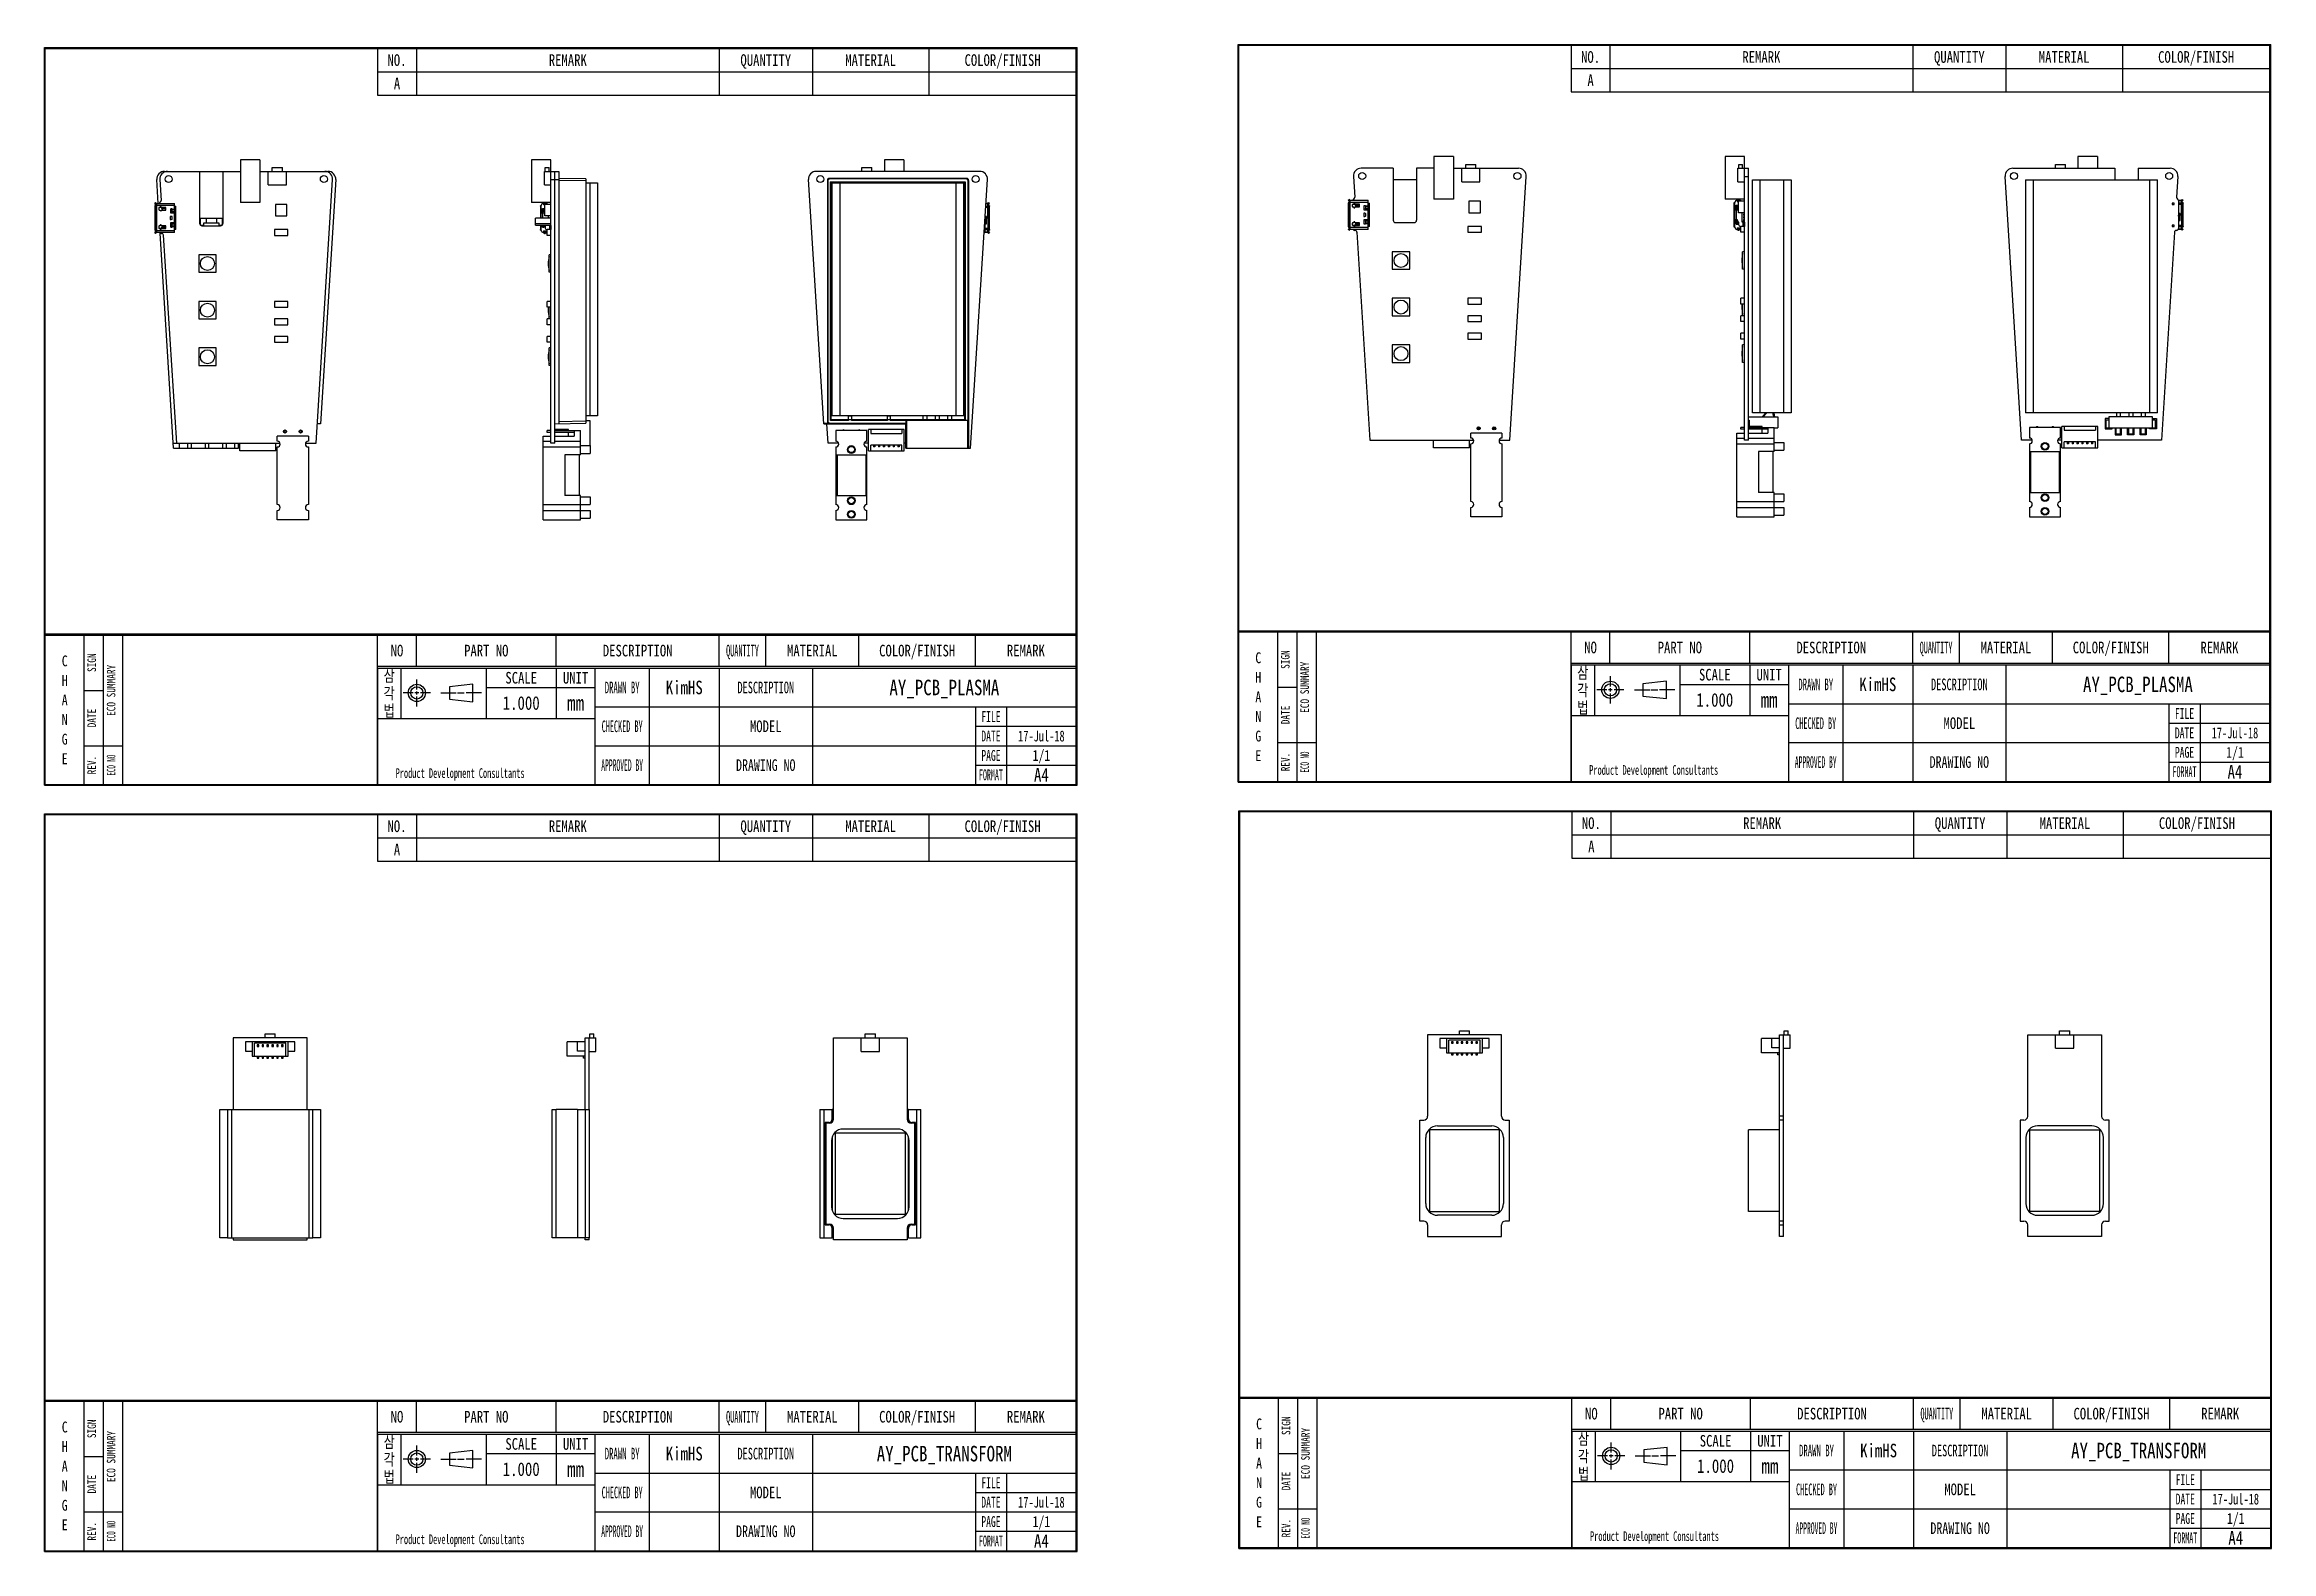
# Model space of a CAD drawing. Header units: millimetres. Extents: x 15 to 589, y -187 to 201.
import ezdxf

# ---------------------------------------------------------------- set-up
doc = ezdxf.new("R2010")
doc.units = ezdxf.units.MM
doc.header["$LTSCALE"] = 16.335
doc.layers.get('0').update_dxf_attribs({"linetype": 'CONTINUOUS'})
for name, color, linetype in [('10_CHAMFERS', 7, 'CONTINUOUS'), ('3_ALL_AXES', 7, 'CONTINUOUS'), ('5_ALL_CURVES', 7, 'CONTINUOUS'), ('7_ALL_FEATURES', 7, 'CONTINUOUS')]:
    doc.layers.add(name, color=color, linetype=linetype)
doc.styles.get("Standard").update_dxf_attribs({"font": 'txt', "width": 0.5})
doc.styles.add('TEXTSTYLE_10', font='txt', dxfattribs={"width": 0.75})
doc.styles.add('TEXTSTYLE_3', font='txt', dxfattribs={"width": 0.6})
doc.styles.add('TEXTSTYLE_4', font='txt', dxfattribs={"width": 0.8})
doc.styles.add('TEXTSTYLE_5', font='txt', dxfattribs={"width": 0.55})
doc.styles.add('TEXTSTYLE_6', font='txt', dxfattribs={"width": 0.65})
doc.styles.add('TEXTSTYLE_7', font='txt', dxfattribs={"width": 0.45})
doc.styles.add('TEXTSTYLE_8', font='txt', dxfattribs={"width": 0.7})
doc.styles.add('TEXTSTYLE_9', font='txt', dxfattribs={"width": 0.4})

msp = doc.modelspace()

# ---------------------------------------------------------------- texts
at = {"color": 2, "linetype": 'Continuous', "attachment_point": 2}
for s, insert, char_height, width, line_spacing_factor, style in [('NO.', (105.8, 198.3), 3, 7.2, 0.9, 'TEXTSTYLE_4'), ('REMARK', (149.8, 198.3), 3, 14.4, 0.9, 'TEXTSTYLE_4'), ('QUANTITY', (200.8, 198.3), 3, 19.2, 0.9, 'TEXTSTYLE_4'), ('MATERIAL', (227.8, 198.3), 3, 19.2, 0.9, 'TEXTSTYLE_4'), ('COLOR/FINISH', (261.8, 198.3), 3, 28.8, 0.9, 'TEXTSTYLE_4'), ('NO.', (413.28, 199.1), 3, 7.2, 0.9, 'TEXTSTYLE_4'), ('REMARK', (457.28, 199.1), 3, 14.4, 0.9, 'TEXTSTYLE_4'), ('QUANTITY', (508.28, 199.1), 3, 19.2, 0.9, 'TEXTSTYLE_4'), ('MATERIAL', (535.28, 199.1), 3, 19.2, 0.9, 'TEXTSTYLE_4'), ('COLOR/FINISH', (569.28, 199.1), 3, 28.8, 0.9, 'TEXTSTYLE_4'), ('NO', (105.8, 46.2), 3, 4.8, 0.9, 'TEXTSTYLE_4'), ('PART NO', (128.8, 46.2), 3, 16.8, 0.9, 'TEXTSTYLE_4'), ('DESCRIPTION', (167.8, 46.2), 3, 26.4, 0.9, 'TEXTSTYLE_4'), ('QUANTITY', (194.8, 46.2), 3, 10.8, 0.84, 'TEXTSTYLE_7'), ('MATERIAL', (212.8, 46.2), 3, 19.2, 0.9, 'TEXTSTYLE_4'), ('COLOR/FINISH', (239.8, 46.2), 3, 28.8, 0.9, 'TEXTSTYLE_4'), ('REMARK', (267.8, 46.2), 3, 14.4, 0.9, 'TEXTSTYLE_4'), ('NO', (413.28, 47), 3, 4.8, 0.9, 'TEXTSTYLE_4'), ('PART NO', (436.28, 47), 3, 16.8, 0.9, 'TEXTSTYLE_4'), ('DESCRIPTION', (475.28, 47), 3, 26.4, 0.9, 'TEXTSTYLE_4'), ('QUANTITY', (502.28, 47), 3, 10.8, 0.84, 'TEXTSTYLE_7'), ('MATERIAL', (520.28, 47), 3, 19.2, 0.9, 'TEXTSTYLE_4'), ('COLOR/FINISH', (547.28, 47), 3, 28.8, 0.9, 'TEXTSTYLE_4'), ('REMARK', (575.28, 47), 3, 14.4, 0.9, 'TEXTSTYLE_4'), ('C\\PH\\PA\\PN\\PG\\PE', (20.2, 43.45), 2.8, 2.24, 1.08, 'TEXTSTYLE_4'), ('C\\PH\\PA\\PN\\PG\\PE', (327.68, 44.25), 2.8, 2.24, 1.08, 'TEXTSTYLE_4'), ('삼\\P각\\P법', (411.28, 40.5), 3, 2.8, 0.9, 'TEXTSTYLE_4'), ('삼\\P각\\P법', (103.8, 39.7), 3, 2.8, 0.9, 'TEXTSTYLE_4'), ('SCALE', (137.8, 39.2), 3, 12, 0.9, 'TEXTSTYLE_4'), ('UNIT', (151.8, 39.2), 3, 9.6, 0.9, 'TEXTSTYLE_4'), ('DRAWN BY', (163.8, 36.7), 3, 13.2, 0.9, 'TEXTSTYLE_5'), ('DESCRIPTION', (200.8, 36.7), 3, 21.45, 0.9, 'TEXTSTYLE_6'), ('SCALE', (445.28, 40), 3, 12, 0.9, 'TEXTSTYLE_4'), ('UNIT', (459.28, 40), 3, 9.6, 0.9, 'TEXTSTYLE_4'), ('DRAWN BY', (471.28, 37.5), 3, 13.2, 0.9, 'TEXTSTYLE_5'), ('DESCRIPTION', (508.28, 37.5), 3, 21.45, 0.9, 'TEXTSTYLE_6'), ('FILE', (258.8, 29.1), 2.8, 7.28, 0.9, 'TEXTSTYLE_6'), ('FILE', (566.28, 29.9), 2.8, 7.28, 0.9, 'TEXTSTYLE_6'), ('CHECKED BY', (163.8, 26.7), 3, 13.5, 0.9, 'TEXTSTYLE_7'), ('MODEL', (200.8, 26.7), 3, 12, 0.9, 'TEXTSTYLE_4'), ('DATE', (258.8, 24.1), 2.8, 7.28, 0.9, 'TEXTSTYLE_6'), ('17-Jul-18', (271.8, 24.1), 2.8, 17.64, 0.9, 'TEXTSTYLE_8'), ('CHECKED BY', (471.28, 27.5), 3, 13.5, 0.9, 'TEXTSTYLE_7'), ('MODEL', (508.28, 27.5), 3, 12, 0.9, 'TEXTSTYLE_4'), ('DATE', (566.28, 24.9), 2.8, 7.28, 0.9, 'TEXTSTYLE_6'), ('17-Jul-18', (579.28, 24.9), 2.8, 17.64, 0.9, 'TEXTSTYLE_8'), ('PAGE', (258.8, 19.1), 2.8, 7.28, 0.9, 'TEXTSTYLE_6'), ('1/1', (271.8, 19.1), 2.8, 6.72, 0.9, 'TEXTSTYLE_4'), ('APPROVED BY', (471.28, 17.5), 3, 13.2, 0.9, 'TEXTSTYLE_9'), ('DRAWING NO', (508.28, 17.5), 3, 22.5, 0.9, 'TEXTSTYLE_10'), ('PAGE', (566.28, 19.9), 2.8, 7.28, 0.9, 'TEXTSTYLE_6'), ('1/1', (579.28, 19.9), 2.8, 6.72, 0.9, 'TEXTSTYLE_4'), ('APPROVED BY', (163.8, 16.7), 3, 13.2, 0.9, 'TEXTSTYLE_9'), ('DRAWING NO', (200.8, 16.7), 3, 22.5, 0.9, 'TEXTSTYLE_10'), ('FORMAT', (258.8, 14.1), 2.8, 7.56, 0.9, 'TEXTSTYLE_7'), ('A4', (271.8, 14.45), 3.5, 5.6, 0.9, 'TEXTSTYLE_4'), ('FORMAT', (566.28, 14.9), 2.8, 7.56, 0.9, 'TEXTSTYLE_7'), ('A4', (579.28, 15.25), 3.5, 5.6, 0.9, 'TEXTSTYLE_4'), ('NO.', (105.8, 0.96), 3, 7.2, 0.9, 'TEXTSTYLE_4'), ('REMARK', (149.8, 0.96), 3, 14.4, 0.9, 'TEXTSTYLE_4'), ('QUANTITY', (200.8, 0.96), 3, 19.2, 0.9, 'TEXTSTYLE_4'), ('MATERIAL', (227.8, 0.96), 3, 19.2, 0.9, 'TEXTSTYLE_4'), ('COLOR/FINISH', (261.8, 0.96), 3, 28.8, 0.9, 'TEXTSTYLE_4'), ('NO.', (413.48, 1.76), 3, 7.2, 0.9, 'TEXTSTYLE_4'), ('REMARK', (457.48, 1.76), 3, 14.4, 0.9, 'TEXTSTYLE_4'), ('QUANTITY', (508.48, 1.76), 3, 19.2, 0.9, 'TEXTSTYLE_4'), ('MATERIAL', (535.48, 1.76), 3, 19.2, 0.9, 'TEXTSTYLE_4'), ('COLOR/FINISH', (569.48, 1.76), 3, 28.8, 0.9, 'TEXTSTYLE_4'), ('C\\PH\\PA\\PN\\PG\\PE', (20.2, -153.89), 2.8, 2.24, 1.08, 'TEXTSTYLE_4'), ('NO', (105.8, -151.14), 3, 4.8, 0.9, 'TEXTSTYLE_4'), ('PART NO', (128.8, -151.14), 3, 16.8, 0.9, 'TEXTSTYLE_4'), ('DESCRIPTION', (167.8, -151.14), 3, 26.4, 0.9, 'TEXTSTYLE_4'), ('QUANTITY', (194.8, -151.14), 3, 10.8, 0.84, 'TEXTSTYLE_7'), ('MATERIAL', (212.8, -151.14), 3, 19.2, 0.9, 'TEXTSTYLE_4'), ('COLOR/FINISH', (239.8, -151.14), 3, 28.8, 0.9, 'TEXTSTYLE_4'), ('REMARK', (267.8, -151.14), 3, 14.4, 0.9, 'TEXTSTYLE_4'), ('C\\PH\\PA\\PN\\PG\\PE', (327.88, -153.09), 2.8, 2.24, 1.08, 'TEXTSTYLE_4'), ('NO', (413.48, -150.34), 3, 4.8, 0.9, 'TEXTSTYLE_4'), ('PART NO', (436.48, -150.34), 3, 16.8, 0.9, 'TEXTSTYLE_4'), ('DESCRIPTION', (475.48, -150.34), 3, 26.4, 0.9, 'TEXTSTYLE_4'), ('QUANTITY', (502.48, -150.34), 3, 10.8, 0.84, 'TEXTSTYLE_7'), ('MATERIAL', (520.48, -150.34), 3, 19.2, 0.9, 'TEXTSTYLE_4'), ('COLOR/FINISH', (547.48, -150.34), 3, 28.8, 0.9, 'TEXTSTYLE_4'), ('REMARK', (575.48, -150.34), 3, 14.4, 0.9, 'TEXTSTYLE_4'), ('삼\\P각\\P법', (103.8, -157.64), 3, 2.8, 0.9, 'TEXTSTYLE_4'), ('SCALE', (137.8, -158.14), 3, 12, 0.9, 'TEXTSTYLE_4'), ('UNIT', (151.8, -158.14), 3, 9.6, 0.9, 'TEXTSTYLE_4'), ('DESCRIPTION', (200.8, -160.64), 3, 21.45, 0.9, 'TEXTSTYLE_6'), ('삼\\P각\\P법', (411.48, -156.84), 3, 2.8, 0.9, 'TEXTSTYLE_4'), ('SCALE', (445.48, -157.34), 3, 12, 0.9, 'TEXTSTYLE_4'), ('UNIT', (459.48, -157.34), 3, 9.6, 0.9, 'TEXTSTYLE_4'), ('DRAWN BY', (471.48, -159.84), 3, 13.2, 0.9, 'TEXTSTYLE_5'), ('DESCRIPTION', (508.48, -159.84), 3, 21.45, 0.9, 'TEXTSTYLE_6'), ('DRAWN BY', (163.8, -160.64), 3, 13.2, 0.9, 'TEXTSTYLE_5'), ('CHECKED BY', (163.8, -170.64), 3, 13.5, 0.9, 'TEXTSTYLE_7'), ('MODEL', (200.8, -170.64), 3, 12, 0.9, 'TEXTSTYLE_4'), ('FILE', (258.8, -168.24), 2.8, 7.28, 0.9, 'TEXTSTYLE_6'), ('CHECKED BY', (471.48, -169.84), 3, 13.5, 0.9, 'TEXTSTYLE_7'), ('MODEL', (508.48, -169.84), 3, 12, 0.9, 'TEXTSTYLE_4'), ('FILE', (566.48, -167.44), 2.8, 7.28, 0.9, 'TEXTSTYLE_6'), ('DATE', (258.8, -173.24), 2.8, 7.28, 0.9, 'TEXTSTYLE_6'), ('17-Jul-18', (271.8, -173.24), 2.8, 17.64, 0.9, 'TEXTSTYLE_8'), ('DATE', (566.48, -172.44), 2.8, 7.28, 0.9, 'TEXTSTYLE_6'), ('PAGE', (566.48, -177.44), 2.8, 7.28, 0.9, 'TEXTSTYLE_6'), ('17-Jul-18', (579.48, -172.44), 2.8, 17.64, 0.9, 'TEXTSTYLE_8'), ('1/1', (579.48, -177.44), 2.8, 6.72, 0.9, 'TEXTSTYLE_4'), ('APPROVED BY', (163.8, -180.64), 3, 13.2, 0.9, 'TEXTSTYLE_9'), ('DRAWING NO', (200.8, -180.64), 3, 22.5, 0.9, 'TEXTSTYLE_10'), ('FORMAT', (258.8, -183.24), 2.8, 7.56, 0.9, 'TEXTSTYLE_7'), ('PAGE', (258.8, -178.24), 2.8, 7.28, 0.9, 'TEXTSTYLE_6'), ('1/1', (271.8, -178.24), 2.8, 6.72, 0.9, 'TEXTSTYLE_4'), ('A4', (271.8, -182.89), 3.5, 5.6, 0.9, 'TEXTSTYLE_4'), ('APPROVED BY', (471.48, -179.84), 3, 13.2, 0.9, 'TEXTSTYLE_9'), ('DRAWING NO', (508.48, -179.84), 3, 22.5, 0.9, 'TEXTSTYLE_10'), ('FORMAT', (566.48, -182.44), 2.8, 7.56, 0.9, 'TEXTSTYLE_7'), ('A4', (579.48, -182.09), 3.5, 5.6, 0.9, 'TEXTSTYLE_4')]:
    msp.add_mtext(s, dxfattribs=dict(at, insert=insert, char_height=char_height, width=width, line_spacing_factor=line_spacing_factor, style=style))
at = {"color": 6, "linetype": 'Continuous', "char_height": 3, "width": 2.4, "attachment_point": 2, "line_spacing_factor": 0.9, "style": 'TEXTSTYLE_4'}
for insert in [(105.8, 192.3), (413.28, 193.1), (105.8, -5.04), (413.48, -4.24)]:
    msp.add_mtext('A', dxfattribs=dict(at, insert=insert))
at = {"color": 2, "linetype": 'Continuous', "char_height": 2.2, "attachment_point": 2, "rotation": 90, "line_spacing_factor": 0.9, "style": 'TEXTSTYLE_4'}
for s, insert, width in [('SIGN', (26.05, 41.58), 7.04), ('ECO SUMMARY', (31.05, 34.45), 19.36), ('SIGN', (333.53, 42.38), 7.04), ('ECO SUMMARY', (338.53, 35.25), 19.36), ('DATE', (26.05, 27.32), 7.04), ('DATE', (333.53, 28.13), 7.04), ('REV.', (333.53, 16), 7.04), ('REV.', (26.05, 15.2), 7.04), ('SIGN', (26.05, -155.76), 7.04), ('SIGN', (333.73, -154.96), 7.04), ('ECO SUMMARY', (31.05, -162.89), 19.36), ('ECO SUMMARY', (338.73, -162.09), 19.36), ('DATE', (26.05, -170.01), 7.04), ('DATE', (333.73, -169.21), 7.04), ('REV.', (26.05, -182.14), 7.04), ('REV.', (333.73, -181.34), 7.04)]:
    msp.add_mtext(s, dxfattribs=dict(at, insert=insert, width=width))
at = {"color": 7, "linetype": 'Continuous', "line_spacing_factor": 0.9}
for s, insert, char_height, width, attachment_point, style in [('KimHS', (179.8, 36.95), 3.5, 14, 2, 'TEXTSTYLE_4'), ('AY_PCB_PLASMA', (246.8, 37.2), 4, 41.6, 2, 'TEXTSTYLE_4'), ('KimHS', (487.28, 37.75), 3.5, 14, 2, 'TEXTSTYLE_4'), ('AY_PCB_PLASMA', (554.28, 38), 4, 41.6, 2, 'TEXTSTYLE_4'), ('1.000', (137.8, 32.95), 3.5, 14, 2, 'TEXTSTYLE_4'), ('mm', (151.8, 33.2), 4, 6.4, 2, 'TEXTSTYLE_4'), ('1.000', (445.28, 33.75), 3.5, 14, 2, 'TEXTSTYLE_4'), ('mm', (459.28, 34), 4, 6.4, 2, 'TEXTSTYLE_4'), ('Product Development Consultants', (105.45, 14.4), 2.5, 46.5, 1, 'TEXTSTYLE_3'), ('Product Development Consultants', (412.93, 15.2), 2.5, 46.5, 1, 'TEXTSTYLE_3'), ('KimHS', (179.8, -160.39), 3.5, 14, 2, 'TEXTSTYLE_4'), ('AY_PCB_TRANSFORM', (246.8, -160.14), 4, 51.2, 2, 'TEXTSTYLE_4'), ('KimHS', (487.48, -159.59), 3.5, 14, 2, 'TEXTSTYLE_4'), ('AY_PCB_TRANSFORM', (554.48, -159.34), 4, 51.2, 2, 'TEXTSTYLE_4'), ('1.000', (137.8, -164.39), 3.5, 14, 2, 'TEXTSTYLE_4'), ('mm', (151.8, -164.14), 4, 6.4, 2, 'TEXTSTYLE_4'), ('1.000', (445.48, -163.59), 3.5, 14, 2, 'TEXTSTYLE_4'), ('mm', (459.48, -163.34), 4, 6.4, 2, 'TEXTSTYLE_4'), ('Product Development Consultants', (105.45, -182.94), 2.5, 46.5, 1, 'TEXTSTYLE_3'), ('Product Development Consultants', (413.13, -182.14), 2.5, 46.5, 1, 'TEXTSTYLE_3')]:
    msp.add_mtext(s, dxfattribs=dict(at, insert=insert, char_height=char_height, width=width, attachment_point=attachment_point, style=style))
at = {"color": 2, "linetype": 'Continuous', "char_height": 2.2, "width": 6.6, "attachment_point": 2, "rotation": 90, "line_spacing_factor": 0.9}
for insert in [(31.05, 15.2), (338.53, 16), (31.05, -182.14), (338.73, -181.34)]:
    msp.add_mtext('ECO NO', dxfattribs=dict(at, insert=insert))

# ---------------------------------------------------------------- blocks, each defined once
blk = doc.blocks.new('SYMBOL_2_BL0', base_point=(117.48, 33.77))
at = {"color": 3, "linetype": 'Continuous'}
for p, q in [((110.91, 34.68), (110.91, 37.27)), ((125.33, 36.01), (119.3, 35.35)), ((119.3, 35.35), (119.3, 32.2)), ((125.33, 31.54), (125.33, 36.01)), ((109.96, 33.8), (107.42, 33.8)), ((111.38, 33.8), (110.43, 33.8)), ((110.91, 33.36), (110.91, 34.19)), ((110.91, 30.27), (110.91, 32.86)), ((114.39, 33.8), (111.86, 33.8)), ((117.09, 33.8), (121.05, 33.8)), ((119.3, 32.2), (125.33, 31.54)), ((121.36, 33.8), (123.11, 33.8)), ((127.54, 33.8), (123.58, 33.8))]:
    blk.add_line(p, q, dxfattribs=at)
for radius in [2.22, 1.58]:
    blk.add_circle((110.91, 33.8), radius, dxfattribs=at)

# ---------------------------------------------------------------- linework, layer by layer
at = {"color": 7, "linetype": 'Continuous'}
for p, q in [((322.48, 10.8), (322.48, 200.8)), ((322.48, 200.8), (588.48, 200.8)), ((588.48, 10.8), (588.48, 200.8)), ((15, 10), (15, 200)), ((15, 200), (281, 200)), ((15.1, 10.1), (15.1, 199.9)), ((15.1, 199.9), (280.9, 199.9)), ((15.2, 10.2), (15.2, 199.8)), ((15.2, 199.8), (280.8, 199.8)), ((280.8, 10.2), (280.8, 199.8)), ((280.9, 10.1), (280.9, 199.9)), ((281, 10), (281, 200)), ((322.58, 10.9), (322.58, 200.7)), ((322.58, 200.7), (588.38, 200.7)), ((322.68, 11), (322.68, 200.6)), ((322.68, 200.6), (588.28, 200.6)), ((588.28, 11), (588.28, 200.6)), ((588.38, 10.9), (588.38, 200.7)), ((15.2, 48.98), (280.8, 48.98)), ((15.2, 48.95), (280.8, 48.95)), ((15.2, 48.92), (280.8, 48.92)), ((15.2, 48.9), (280.8, 48.9)), ((15.2, 48.88), (280.8, 48.88)), ((15.2, 48.85), (280.8, 48.85)), ((15.2, 48.83), (280.8, 48.83)), ((15.2, 48.8), (280.8, 48.8)), ((15.2, 48.77), (280.8, 48.77)), ((15.2, 48.75), (280.8, 48.75)), ((15.2, 48.73), (280.8, 48.73)), ((15.2, 48.7), (280.8, 48.7)), ((322.68, 49.78), (588.28, 49.78)), ((322.68, 49.75), (588.28, 49.75)), ((322.68, 49.73), (588.28, 49.73)), ((322.68, 49.7), (588.28, 49.7)), ((322.68, 49.68), (588.28, 49.68)), ((322.68, 49.65), (588.28, 49.65)), ((322.68, 49.63), (588.28, 49.63)), ((322.68, 49.6), (588.28, 49.6)), ((322.68, 49.58), (588.28, 49.58)), ((322.68, 49.55), (588.28, 49.55)), ((322.68, 49.53), (588.28, 49.53)), ((322.68, 49.5), (588.28, 49.5)), ((15, 10), (281, 10)), ((15.1, 10.1), (280.9, 10.1)), ((15.2, 10.2), (280.8, 10.2)), ((322.48, 10.8), (588.48, 10.8)), ((322.58, 10.9), (588.38, 10.9)), ((322.68, 11), (588.28, 11)), ((15, -187.34), (15, 2.66)), ((15, 2.66), (281, 2.66)), ((15.1, -187.24), (15.1, 2.56)), ((15.1, 2.56), (280.9, 2.56)), ((15.2, -187.14), (15.2, 2.46)), ((15.2, 2.46), (280.8, 2.46)), ((280.8, -187.14), (280.8, 2.46)), ((280.9, -187.24), (280.9, 2.56)), ((281, -187.34), (281, 2.66)), ((322.68, -186.54), (322.68, 3.46)), ((322.68, 3.46), (588.68, 3.46)), ((322.78, -186.44), (322.78, 3.36)), ((322.78, 3.36), (588.58, 3.36)), ((322.88, -186.34), (322.88, 3.26)), ((322.88, 3.26), (588.48, 3.26)), ((588.48, -186.34), (588.48, 3.26)), ((588.58, -186.44), (588.58, 3.36)), ((588.68, -186.54), (588.68, 3.46)), ((15.2, -148.36), (280.8, -148.36)), ((15.2, -148.39), (280.8, -148.39)), ((15.2, -148.41), (280.8, -148.41)), ((15.2, -148.44), (280.8, -148.44)), ((15.2, -148.46), (280.8, -148.46)), ((15.2, -148.49), (280.8, -148.49)), ((15.2, -148.51), (280.8, -148.51)), ((15.2, -148.54), (280.8, -148.54)), ((15.2, -148.56), (280.8, -148.56)), ((15.2, -148.59), (280.8, -148.59)), ((15.2, -148.61), (280.8, -148.61)), ((15.2, -148.64), (280.8, -148.64)), ((322.88, -147.56), (588.48, -147.56)), ((322.88, -147.59), (588.48, -147.59)), ((322.88, -147.61), (588.48, -147.61)), ((322.88, -147.64), (588.48, -147.64)), ((322.88, -147.66), (588.48, -147.66)), ((322.88, -147.69), (588.48, -147.69)), ((322.88, -147.71), (588.48, -147.71)), ((322.88, -147.74), (588.48, -147.74)), ((322.88, -147.76), (588.48, -147.76)), ((322.88, -147.79), (588.48, -147.79)), ((322.88, -147.81), (588.48, -147.81)), ((322.88, -147.84), (588.48, -147.84)), ((15, -187.34), (281, -187.34)), ((15.1, -187.24), (280.9, -187.24)), ((15.2, -187.14), (280.8, -187.14)), ((322.68, -186.54), (588.68, -186.54)), ((322.78, -186.44), (588.58, -186.44)), ((322.88, -186.34), (588.48, -186.34))]:
    msp.add_line(p, q, dxfattribs=at)
at = {"color": 2, "linetype": 'Continuous'}
for p, q in [((100.8, 199.8), (280.8, 199.8)), ((100.8, 199.8), (100.8, 187.8)), ((110.8, 199.8), (110.8, 187.8)), ((188.8, 199.8), (188.8, 187.8)), ((212.8, 199.8), (212.8, 187.8)), ((242.8, 199.8), (242.8, 187.8)), ((280.8, 199.8), (280.8, 187.8)), ((408.28, 200.6), (588.28, 200.6)), ((408.28, 200.6), (408.28, 188.6)), ((418.28, 200.6), (418.28, 188.6)), ((496.28, 200.6), (496.28, 188.6)), ((520.28, 200.6), (520.28, 188.6)), ((550.28, 200.6), (550.28, 188.6)), ((588.28, 200.6), (588.28, 188.6)), ((100.8, 193.8), (280.8, 193.8)), ((408.28, 194.6), (588.28, 194.6)), ((100.8, 187.8), (280.8, 187.8)), ((408.28, 188.6), (588.28, 188.6)), ((15.2, 10.2), (15.2, 48.7)), ((15.2, 48.7), (35.2, 48.7)), ((25.2, 10.2), (25.2, 48.7)), ((30.2, 10.2), (30.2, 48.7)), ((35.2, 10.2), (35.2, 48.7)), ((100.8, 40.7), (100.8, 48.7)), ((100.8, 48.7), (280.8, 48.7)), ((110.8, 40.7), (110.8, 48.7)), ((146.8, 40.7), (146.8, 48.7)), ((188.8, 40.7), (188.8, 48.7)), ((200.8, 40.7), (200.8, 48.7)), ((224.8, 40.7), (224.8, 48.7)), ((254.8, 40.7), (254.8, 48.7)), ((280.8, 40.7), (280.8, 48.7)), ((322.68, 11), (322.68, 49.5)), ((322.68, 49.5), (342.68, 49.5)), ((332.68, 11), (332.68, 49.5)), ((337.68, 11), (337.68, 49.5)), ((342.68, 11), (342.68, 49.5)), ((408.28, 41.5), (408.28, 49.5)), ((408.28, 49.5), (588.28, 49.5)), ((418.28, 41.5), (418.28, 49.5)), ((454.28, 41.5), (454.28, 49.5)), ((496.28, 41.5), (496.28, 49.5)), ((508.28, 41.5), (508.28, 49.5)), ((532.28, 41.5), (532.28, 49.5)), ((562.28, 41.5), (562.28, 49.5)), ((588.28, 41.5), (588.28, 49.5)), ((100.8, 40.7), (280.8, 40.7)), ((100.8, 40.7), (280.8, 40.7)), ((100.8, 10.2), (100.8, 40.7)), ((100.8, 40.2), (280.8, 40.2)), ((100.8, 40.2), (100.8, 10.2)), ((106.8, 40.2), (106.8, 27.2)), ((128.8, 40.2), (128.8, 27.2)), ((146.8, 40.2), (146.8, 27.2)), ((156.8, 40.2), (156.8, 10.2)), ((170.8, 40.2), (170.8, 10.2)), ((188.8, 40.2), (188.8, 10.2)), ((212.8, 40.2), (212.8, 10.2)), ((280.8, 40.2), (280.8, 10.2)), ((408.28, 41.5), (588.28, 41.5)), ((408.28, 41.5), (588.28, 41.5)), ((408.28, 11), (408.28, 41.5)), ((408.28, 41), (588.28, 41)), ((408.28, 41), (408.28, 11)), ((414.28, 41), (414.28, 28)), ((436.28, 41), (436.28, 28)), ((454.28, 41), (454.28, 28)), ((464.28, 41), (464.28, 11)), ((478.28, 41), (478.28, 11)), ((496.28, 41), (496.28, 11)), ((520.28, 41), (520.28, 11)), ((588.28, 41), (588.28, 11)), ((25.2, 34.45), (30.2, 34.45)), ((128.8, 35.2), (156.8, 35.2)), ((332.68, 35.25), (337.68, 35.25)), ((436.28, 36), (464.28, 36)), ((156.8, 30.2), (280.8, 30.2)), ((254.8, 30.2), (254.8, 10.2)), ((262.8, 30.2), (262.8, 10.2)), ((464.28, 31), (588.28, 31)), ((562.28, 31), (562.28, 11)), ((570.28, 31), (570.28, 11)), ((100.8, 27.2), (156.8, 27.2)), ((254.8, 25.2), (280.8, 25.2)), ((408.28, 28), (464.28, 28)), ((562.28, 26), (588.28, 26)), ((25.2, 20.2), (35.2, 20.2)), ((156.8, 20.2), (280.8, 20.2)), ((332.68, 21), (342.68, 21)), ((464.28, 21), (588.28, 21)), ((254.8, 15.2), (280.8, 15.2)), ((562.28, 16), (588.28, 16)), ((15.2, 10.2), (35.2, 10.2)), ((100.8, 10.2), (280.8, 10.2)), ((322.68, 11), (342.68, 11)), ((408.28, 11), (588.28, 11)), ((100.8, 2.46), (280.8, 2.46)), ((100.8, 2.46), (100.8, -9.54)), ((110.8, 2.46), (110.8, -9.54)), ((188.8, 2.46), (188.8, -9.54)), ((212.8, 2.46), (212.8, -9.54)), ((242.8, 2.46), (242.8, -9.54)), ((280.8, 2.46), (280.8, -9.54)), ((408.48, 3.26), (588.48, 3.26)), ((408.48, 3.26), (408.48, -8.74)), ((418.48, 3.26), (418.48, -8.74)), ((496.48, 3.26), (496.48, -8.74)), ((520.48, 3.26), (520.48, -8.74)), ((550.48, 3.26), (550.48, -8.74)), ((588.48, 3.26), (588.48, -8.74)), ((100.8, -3.54), (280.8, -3.54)), ((408.48, -2.74), (588.48, -2.74)), ((100.8, -9.54), (280.8, -9.54)), ((408.48, -8.74), (588.48, -8.74)), ((15.2, -187.14), (15.2, -148.64)), ((15.2, -148.64), (35.2, -148.64)), ((25.2, -187.14), (25.2, -148.64)), ((30.2, -187.14), (30.2, -148.64)), ((35.2, -187.14), (35.2, -148.64)), ((100.8, -156.64), (100.8, -148.64)), ((100.8, -148.64), (280.8, -148.64)), ((110.8, -156.64), (110.8, -148.64)), ((146.8, -156.64), (146.8, -148.64)), ((188.8, -156.64), (188.8, -148.64)), ((200.8, -156.64), (200.8, -148.64)), ((224.8, -156.64), (224.8, -148.64)), ((254.8, -156.64), (254.8, -148.64)), ((280.8, -156.64), (280.8, -148.64)), ((322.88, -186.34), (322.88, -147.84)), ((322.88, -147.84), (342.88, -147.84)), ((332.88, -186.34), (332.88, -147.84)), ((337.88, -186.34), (337.88, -147.84)), ((342.88, -186.34), (342.88, -147.84)), ((408.48, -155.84), (408.48, -147.84)), ((408.48, -147.84), (588.48, -147.84)), ((418.48, -155.84), (418.48, -147.84)), ((454.48, -155.84), (454.48, -147.84)), ((496.48, -155.84), (496.48, -147.84)), ((508.48, -155.84), (508.48, -147.84)), ((532.48, -155.84), (532.48, -147.84)), ((562.48, -155.84), (562.48, -147.84)), ((588.48, -155.84), (588.48, -147.84)), ((100.8, -156.64), (280.8, -156.64)), ((100.8, -156.64), (280.8, -156.64)), ((100.8, -187.14), (100.8, -156.64)), ((100.8, -157.14), (280.8, -157.14)), ((100.8, -157.14), (100.8, -187.14)), ((106.8, -157.14), (106.8, -170.14)), ((128.8, -157.14), (128.8, -170.14)), ((146.8, -157.14), (146.8, -170.14)), ((156.8, -157.14), (156.8, -187.14)), ((170.8, -157.14), (170.8, -187.14)), ((188.8, -157.14), (188.8, -187.14)), ((212.8, -157.14), (212.8, -187.14)), ((280.8, -157.14), (280.8, -187.14)), ((408.48, -155.84), (588.48, -155.84)), ((408.48, -155.84), (588.48, -155.84)), ((408.48, -186.34), (408.48, -155.84)), ((408.48, -156.34), (588.48, -156.34)), ((408.48, -156.34), (408.48, -186.34)), ((414.48, -156.34), (414.48, -169.34)), ((436.48, -156.34), (436.48, -169.34)), ((454.48, -156.34), (454.48, -169.34)), ((464.48, -156.34), (464.48, -186.34)), ((478.48, -156.34), (478.48, -186.34)), ((496.48, -156.34), (496.48, -186.34)), ((520.48, -156.34), (520.48, -186.34)), ((588.48, -156.34), (588.48, -186.34)), ((25.2, -162.89), (30.2, -162.89)), ((128.8, -162.14), (156.8, -162.14)), ((332.88, -162.09), (337.88, -162.09)), ((436.48, -161.34), (464.48, -161.34)), ((464.48, -166.34), (588.48, -166.34)), ((562.48, -166.34), (562.48, -186.34)), ((570.48, -166.34), (570.48, -186.34)), ((100.8, -170.14), (156.8, -170.14)), ((156.8, -167.14), (280.8, -167.14)), ((254.8, -167.14), (254.8, -187.14)), ((262.8, -167.14), (262.8, -187.14)), ((408.48, -169.34), (464.48, -169.34)), ((562.48, -171.34), (588.48, -171.34)), ((25.2, -177.14), (35.2, -177.14)), ((156.8, -177.14), (280.8, -177.14)), ((254.8, -172.14), (280.8, -172.14)), ((332.88, -176.34), (342.88, -176.34)), ((464.48, -176.34), (588.48, -176.34)), ((254.8, -182.14), (280.8, -182.14)), ((562.48, -181.34), (588.48, -181.34)), ((15.2, -187.14), (35.2, -187.14)), ((100.8, -187.14), (280.8, -187.14)), ((322.88, -186.34), (342.88, -186.34)), ((408.48, -186.34), (588.48, -186.34))]:
    msp.add_line(p, q, dxfattribs=at)
msp.add_line((452.95, 168.94), (453.95, 168.94))
at = {"layer": '10_CHAMFERS', "color": 7, "linetype": 'Continuous'}
for p, q in [((222.85, 105.04), (222.15, 105.04)), ((232.85, 105.04), (232.15, 105.04)), ((51.86, 98.14), (51.86, 96.84)), ((52.86, 96.84), (52.86, 98.14)), ((56.36, 98.14), (56.36, 96.84)), ((57.36, 96.84), (57.36, 98.14)), ((60.86, 98.14), (60.86, 96.84)), ((61.86, 96.84), (61.86, 98.14)), ((62.13, -73.54), (62.13, -106.54)), ((62.13, -73.54), (84.13, -73.54)), ((63.13, -73.54), (63.13, -106.54)), ((83.13, -106.54), (83.13, -73.54)), ((84.13, -106.54), (84.13, -73.54)), ((145.81, -106.54), (145.81, -73.54)), ((145.81, -73.54), (146.81, -73.54)), ((146.81, -106.54), (146.81, -73.54)), ((152.31, -73.54), (155.31, -73.54)), ((154.31, -73.54), (154.31, -106.54)), ((155.31, -73.54), (155.31, -106.54)), ((214.73, -73.54), (214.73, -106.54)), ((214.73, -73.54), (217.93, -73.54)), ((215.73, -73.54), (215.73, -106.54)), ((237.53, -73.54), (240.73, -73.54)), ((239.73, -106.54), (239.73, -73.54)), ((240.73, -106.54), (240.73, -73.54)), ((62.13, -106.54), (84.13, -106.54)), ((146.81, -106.54), (145.81, -106.54)), ((155.31, -106.54), (152.31, -106.54)), ((214.73, -106.54), (217.93, -106.54)), ((237.53, -106.54), (240.73, -106.54))]:
    msp.add_line(p, q, dxfattribs=at)
at = {"layer": '3_ALL_AXES', "color": 7, "linetype": 'Continuous'}
for p, q in [((55.06, 156.04), (60.86, 156.04)), ((56.66, 156.04), (56.66, 154.84)), ((59.26, 156.04), (59.26, 154.84)), ((56.06, 154.84), (59.86, 154.84)), ((241.25, 105.14), (241.25, 104.14)), ((242.25, 105.14), (242.25, 104.14)), ((244.45, 105.14), (244.45, 104.14)), ((245.45, 105.14), (245.45, 104.14)), ((247.65, 105.14), (247.65, 104.14)), ((248.65, 105.14), (248.65, 104.14)), ((65.33, 96.14), (65.33, 98.14)), ((74.58, 96.14), (74.58, 98.14)), ((74.96, 98.64), (74.96, 99.89)), ((82.96, 99.89), (82.96, 98.64)), ((143.46, 78.39), (143.46, 99.89)), ((143.46, 98.64), (145.46, 98.64)), ((149.96, 101.64), (146.46, 101.64)), ((146.46, 98.64), (153.06, 98.64)), ((149.96, 101.39), (149.96, 101.64)), ((149.96, 99.89), (149.96, 100.89)), ((153.06, 95.14), (153.06, 101.39)), ((218.85, 101.39), (218.85, 98.64)), ((226.85, 98.64), (226.85, 101.39)), ((227.23, 96.14), (227.23, 101.64)), ((228.58, 97.64), (228.58, 97.14)), ((228.88, 97.64), (228.88, 97.14)), ((229.83, 97.64), (229.83, 97.14)), ((230.13, 97.64), (230.13, 97.14)), ((231.08, 97.64), (231.08, 97.14)), ((231.38, 97.64), (231.38, 97.14)), ((232.33, 97.64), (232.33, 97.14)), ((232.63, 97.64), (232.63, 97.14)), ((233.58, 97.64), (233.58, 97.14)), ((233.88, 97.64), (233.88, 97.14)), ((234.83, 97.64), (234.83, 97.14)), ((235.13, 97.64), (235.13, 97.14)), ((236.48, 96.14), (236.48, 101.64)), ((74.58, 96.14), (65.33, 96.14)), ((74.96, 82.29), (74.96, 97.14)), ((82.96, 97.14), (82.96, 82.29)), ((143.46, 97.14), (153.06, 97.14)), ((153.06, 95.14), (149.06, 95.14)), ((149.06, 95.14), (149.06, 84.64)), ((152.76, 95.14), (152.76, 84.64)), ((153.06, 97.49), (155.56, 97.49)), ((153.06, 95.49), (155.56, 95.49)), ((155.56, 97.49), (155.56, 95.49)), ((218.85, 97.14), (218.85, 82.29)), ((218.85, 95.14), (226.85, 95.14)), ((219.15, 95.14), (219.15, 84.64)), ((226.55, 95.14), (226.55, 84.64)), ((226.85, 82.29), (226.85, 97.14)), ((228.88, 97.14), (228.58, 97.14)), ((230.13, 97.14), (229.83, 97.14)), ((231.38, 97.14), (231.08, 97.14)), ((232.63, 97.14), (232.33, 97.14)), ((233.88, 97.14), (233.58, 97.14)), ((235.13, 97.14), (234.83, 97.14)), ((74.96, 78.39), (74.96, 80.79)), ((82.96, 80.79), (82.96, 78.39)), ((143.46, 82.29), (155.56, 82.29)), ((143.46, 80.79), (155.56, 80.79)), ((153.06, 84.64), (149.06, 84.64)), ((153.06, 78.39), (153.06, 84.64)), ((153.06, 84.29), (155.56, 84.29)), ((155.56, 84.29), (155.56, 82.29)), ((155.56, 80.79), (155.56, 78.79)), ((218.85, 84.64), (226.85, 84.64)), ((218.85, 80.79), (218.85, 78.39)), ((226.85, 78.39), (226.85, 80.79)), ((153.06, 78.79), (155.56, 78.79))]:
    msp.add_line(p, q, dxfattribs=at)
at = {"layer": '3_ALL_AXES', "color": 6, "linetype": 'Continuous'}
for p, q in [((457.45, 104.94), (458.42, 105.94)), ((458.7, 105.94), (457.73, 104.94)), ((460.45, 104.94), (460.26, 105.94)), ((460.46, 105.94), (460.65, 104.94)), ((548.73, 105.94), (548.73, 104.94)), ((549.73, 105.94), (549.73, 104.94)), ((551.93, 105.94), (551.93, 104.94)), ((552.93, 105.94), (552.93, 104.94)), ((555.13, 105.94), (555.13, 104.94)), ((556.13, 105.94), (556.13, 104.94)), ((372.82, 96.94), (372.82, 98.94)), ((382.07, 96.94), (382.07, 98.94)), ((382.44, 99.44), (382.44, 100.69)), ((382.44, 83.09), (382.44, 97.94)), ((390.44, 100.69), (390.44, 99.44)), ((390.44, 97.94), (390.44, 83.09)), ((450.95, 79.19), (450.95, 100.69)), ((450.95, 99.44), (452.95, 99.44)), ((450.95, 97.94), (460.55, 97.94)), ((457.45, 102.44), (453.95, 102.44)), ((453.95, 99.44), (460.55, 99.44)), ((457.45, 102.19), (457.45, 102.44)), ((457.45, 100.69), (457.45, 101.69)), ((460.55, 95.94), (460.55, 102.19)), ((460.55, 98.29), (463.05, 98.29)), ((463.05, 98.29), (463.05, 96.29)), ((526.33, 102.19), (526.33, 99.44)), ((526.33, 97.94), (526.33, 83.09)), ((534.33, 99.44), (534.33, 102.19)), ((534.33, 83.09), (534.33, 97.94)), ((534.71, 96.94), (534.71, 102.44)), ((536.06, 98.44), (536.06, 97.94)), ((536.36, 97.94), (536.06, 97.94)), ((536.36, 98.44), (536.36, 97.94)), ((537.31, 98.44), (537.31, 97.94)), ((537.61, 97.94), (537.31, 97.94)), ((537.61, 98.44), (537.61, 97.94)), ((538.56, 98.44), (538.56, 97.94)), ((538.86, 97.94), (538.56, 97.94)), ((538.86, 98.44), (538.86, 97.94)), ((539.81, 98.44), (539.81, 97.94)), ((540.11, 97.94), (539.81, 97.94)), ((540.11, 98.44), (540.11, 97.94)), ((541.06, 98.44), (541.06, 97.94)), ((541.36, 97.94), (541.06, 97.94)), ((541.36, 98.44), (541.36, 97.94)), ((542.31, 98.44), (542.31, 97.94)), ((542.61, 97.94), (542.31, 97.94)), ((542.61, 98.44), (542.61, 97.94)), ((543.96, 96.94), (543.96, 102.44)), ((382.07, 96.94), (372.82, 96.94)), ((460.55, 95.94), (456.55, 95.94)), ((456.55, 95.94), (456.55, 85.44)), ((460.25, 95.94), (460.25, 85.44)), ((460.55, 96.29), (463.05, 96.29)), ((526.33, 95.94), (534.33, 95.94)), ((526.63, 95.94), (526.63, 85.44)), ((534.03, 95.94), (534.03, 85.44)), ((382.44, 79.19), (382.44, 81.59)), ((390.44, 81.59), (390.44, 79.19)), ((450.95, 83.09), (463.05, 83.09)), ((450.95, 81.59), (463.05, 81.59)), ((460.55, 85.44), (456.55, 85.44)), ((460.55, 79.19), (460.55, 85.44)), ((460.55, 85.09), (463.05, 85.09)), ((463.05, 85.09), (463.05, 83.09)), ((463.05, 81.59), (463.05, 79.59)), ((526.33, 85.44), (534.33, 85.44)), ((526.33, 81.59), (526.33, 79.19)), ((534.33, 79.19), (534.33, 81.59)), ((460.55, 79.59), (463.05, 79.59))]:
    msp.add_line(p, q, dxfattribs=at)
at = {"layer": '3_ALL_AXES', "color": 7, "linetype": 'Continuous'}
for centre, radius in [((46.96, 166.14), 0.9), ((86.96, 166.14), 0.9), ((214.85, 166.14), 0.9), ((254.85, 166.14), 0.9), ((354.44, 166.94), 0.9), ((394.44, 166.94), 0.9), ((522.33, 166.94), 0.9), ((562.33, 166.94), 0.9), ((76.96, 101.14), 0.4), ((80.96, 101.14), 0.4), ((384.44, 101.94), 0.4), ((388.44, 101.94), 0.4), ((222.85, 96.49), 1), ((222.85, 96.49), 0.8), ((222.85, 83.29), 1), ((222.85, 79.79), 1), ((222.85, 83.29), 0.8), ((222.85, 79.79), 0.8)]:
    msp.add_circle(centre, radius, dxfattribs=at)
at = {"layer": '3_ALL_AXES', "color": 6, "linetype": 'Continuous'}
for centre, radius in [((530.33, 97.29), 1), ((530.33, 97.29), 0.8), ((530.33, 84.09), 1), ((530.33, 80.59), 1), ((530.33, 84.09), 0.8), ((530.33, 80.59), 0.8)]:
    msp.add_circle(centre, radius, dxfattribs=at)
at = {"layer": '3_ALL_AXES', "color": 7, "linetype": 'Continuous'}
for centre, radius, start, end in [((74.96, 97.89), 0.75, 270, 90), ((82.96, 97.89), 0.75, 90, 270), ((218.85, 97.89), 0.75, 270, 90), ((220.85, 101.14), 0.4, 38.96965, 141.03035), ((224.85, 101.14), 0.4, 38.96965, 141.03035), ((226.85, 97.89), 0.75, 90, 270), ((74.96, 81.54), 0.75, 270, 90), ((82.96, 81.54), 0.75, 90, 270), ((218.85, 81.54), 0.75, 270, 90), ((226.85, 81.54), 0.75, 90, 270)]:
    msp.add_arc(centre, radius, start, end, dxfattribs=at)
at = {"layer": '3_ALL_AXES', "color": 6, "linetype": 'Continuous'}
for centre, radius, start, end in [((382.44, 98.69), 0.75, 270, 90), ((390.44, 98.69), 0.75, 90, 270), ((526.33, 98.69), 0.75, 270, 90), ((528.33, 101.94), 0.4, 38.96965, 141.03035), ((532.33, 101.94), 0.4, 38.96965, 141.03035), ((534.33, 98.69), 0.75, 90, 270), ((382.44, 82.34), 0.75, 270, 90), ((390.44, 82.34), 0.75, 90, 270), ((526.33, 82.34), 0.75, 270, 90), ((534.33, 82.34), 0.75, 90, 270)]:
    msp.add_arc(centre, radius, start, end, dxfattribs=at)
at = {"layer": '5_ALL_CURVES', "color": 4, "linetype": 'Continuous'}
for p, q in [((546.83, 104.44), (545.83, 104.44)), ((545.83, 104.44), (545.83, 101.84)), ((558.03, 104.44), (559.03, 104.44)), ((559.03, 104.44), (559.03, 101.84)), ((545.83, 101.84), (547.63, 101.84)), ((548.43, 102.04), (548.43, 100.24)), ((548.43, 100.24), (550.03, 100.24)), ((550.03, 100.24), (550.03, 102.04)), ((551.63, 100.24), (551.63, 102.04)), ((553.23, 100.24), (551.63, 100.24)), ((553.23, 102.04), (553.23, 100.24)), ((554.83, 100.24), (554.83, 102.04)), ((556.43, 100.24), (554.83, 100.24)), ((556.43, 102.04), (556.43, 100.24)), ((559.03, 101.84), (557.23, 101.84))]:
    msp.add_line(p, q, dxfattribs=at)
at = {"layer": '5_ALL_CURVES', "color": 6, "linetype": 'Continuous'}
for p, q in [((547.63, 101.84), (547.63, 102.04)), ((557.23, 101.84), (557.23, 102.04))]:
    msp.add_line(p, q, dxfattribs=at)
at = {"layer": '7_ALL_FEATURES', "color": 7, "linetype": 'Continuous'}
for p, q in [((45.9, 168.14), (65.46, 168.14)), ((54.96, 168.14), (54.96, 154.74)), ((60.96, 168.14), (60.96, 154.74)), ((65.46, 171.14), (65.46, 160.14)), ((70.46, 171.14), (65.46, 171.14)), ((70.46, 171.14), (70.46, 160.14)), ((70.46, 168.14), (88.02, 168.14)), ((72.61, 164.64), (72.61, 168.14)), ((73.66, 168.14), (73.66, 169.14)), ((73.66, 169.14), (76.26, 169.14)), ((76.26, 168.14), (76.26, 169.14)), ((77.31, 164.64), (77.31, 168.14)), ((140.46, 171.14), (140.46, 160.14)), ((145.46, 171.14), (140.46, 171.14)), ((143.76, 164.64), (143.76, 168.14)), ((143.76, 168.14), (147.46, 168.14)), ((143.96, 168.14), (143.96, 169.14)), ((143.96, 169.14), (144.96, 169.14)), ((144.96, 168.14), (144.96, 169.14)), ((145.46, 98.14), (145.46, 171.14)), ((146.46, 98.14), (146.46, 168.14)), ((147.46, 168.14), (147.46, 103.16)), ((255.91, 168.14), (213.79, 168.14)), ((225.55, 168.14), (225.55, 169.14)), ((225.55, 169.14), (228.15, 169.14)), ((228.15, 168.14), (228.15, 169.14)), ((231.35, 171.14), (231.35, 168.14)), ((236.35, 171.14), (231.35, 171.14)), ((236.35, 171.14), (236.35, 168.14)), ((352.19, 166.82), (352.52, 161.47)), ((362.44, 168.94), (354.18, 168.94)), ((362.44, 168.94), (362.44, 155.54)), ((368.44, 168.94), (368.44, 155.54)), ((372.94, 168.94), (368.44, 168.94)), ((377.94, 168.94), (394.7, 168.94)), ((392.44, 98.94), (396.69, 166.82)), ((452.95, 98.94), (452.95, 171.94)), ((452.95, 166.82), (453.95, 166.82)), ((453.95, 98.94), (453.95, 168.94)), ((524.33, 98.94), (520.08, 166.82)), ((522.08, 168.94), (548.33, 168.94)), ((548.33, 168.94), (548.33, 165.94)), ((554.33, 168.94), (554.33, 165.94)), ((554.33, 168.94), (562.59, 168.94)), ((564.59, 166.82), (564.25, 161.47)), ((44.29, 159.89), (43.9, 166.02)), ((44.71, 166.02), (45.04, 160.67)), ((72.61, 164.64), (77.31, 164.64)), ((84.96, 98.14), (89.21, 166.02)), ((90.01, 166.02), (86.07, 103.14)), ((143.76, 164.64), (145.46, 164.64)), ((145.46, 166.02), (147.46, 166.02)), ((154.46, 166.2), (147.46, 166.32)), ((154.46, 165.7), (147.46, 165.82)), ((154.46, 166.2), (154.46, 103.28)), ((154.46, 165.14), (157.46, 165.14)), ((155.46, 165.14), (155.46, 105.14)), ((157.46, 165.14), (157.46, 105.14)), ((215.74, 103.14), (211.8, 166.02)), ((216.67, 165.82), (216.67, 103.66)), ((216.79, 165.7), (216.67, 165.82)), ((216.79, 165.7), (216.79, 103.78)), ((217.29, 166.2), (217.17, 166.32)), ((252.53, 166.32), (217.17, 166.32)), ((252.41, 166.2), (217.29, 166.2)), ((217.51, 104), (217.51, 165.48)), ((217.63, 165.36), (217.51, 165.48)), ((217.51, 165.48), (252.19, 165.48)), ((217.63, 104.12), (217.63, 165.36)), ((217.63, 165.36), (252.07, 165.36)), ((217.85, 165.14), (217.85, 105.14)), ((217.85, 165.14), (251.85, 165.14)), ((219.85, 165.14), (219.85, 105.14)), ((249.85, 105.14), (249.85, 165.14)), ((251.85, 105.14), (251.85, 165.14)), ((252.07, 165.36), (252.19, 165.48)), ((252.07, 104.14), (252.07, 165.36)), ((252.19, 165.48), (252.19, 104)), ((252.41, 166.2), (252.53, 166.32)), ((252.91, 165.7), (253.03, 165.82)), ((252.91, 104), (252.91, 165.7)), ((253.03, 165.82), (253.03, 96.84)), ((253.57, 96.84), (257.91, 166.02)), ((43.38, 159.94), (43.61, 160.13)), ((43.58, 159.7), (43.38, 159.94)), ((43.38, 159.14), (43.38, 153.14)), ((43.61, 159.14), (43.38, 159.14)), ((48.51, 159.34), (43.5, 159.34)), ((43.51, 159.79), (43.74, 159.98)), ((43.81, 159.89), (43.58, 159.7)), ((43.74, 159.98), (43.61, 160.13)), ((43.61, 159.14), (43.61, 153.14)), ((43.74, 159.98), (43.81, 159.89)), ((43.81, 159.89), (43.81, 152.39)), ((43.81, 159.89), (48.51, 159.89)), ((44.41, 158.67), (44.41, 158.37)), ((45.2, 158.81), (44.48, 158.81)), ((44.81, 158.87), (44.64, 158.87)), ((44.64, 158.17), (44.81, 158.17)), ((44.81, 158.99), (44.81, 158.87)), ((44.81, 158.99), (45.06, 158.99)), ((44.81, 158.17), (44.81, 158.04)), ((45.06, 158.87), (45.06, 158.99)), ((46.28, 158.87), (45.06, 158.87)), ((45.06, 158.04), (45.06, 158.17)), ((45.06, 158.17), (46.28, 158.17)), ((45.2, 158.54), (45.2, 158.87)), ((45.36, 158.39), (45.35, 158.39)), ((45.36, 158.39), (45.51, 158.39)), ((45.51, 158.39), (45.51, 158.87)), ((46.28, 158.85), (45.51, 158.85)), ((45.51, 158.55), (46.28, 158.55)), ((46.28, 158.54), (45.51, 158.54)), ((46.28, 158.17), (46.28, 158.87)), ((47.36, 156.55), (47.36, 155.73)), ((47.66, 156.55), (47.36, 156.55)), ((47.36, 155.73), (47.66, 155.73)), ((47.51, 157.35), (47.51, 158.51)), ((47.51, 158.51), (47.66, 158.51)), ((48.81, 157.35), (47.51, 157.35)), ((47.51, 153.77), (47.51, 154.93)), ((47.51, 154.93), (48.81, 154.93)), ((47.66, 158.51), (47.66, 158.58)), ((47.66, 158.58), (47.81, 158.58)), ((47.79, 158.51), (47.79, 157.35)), ((47.79, 158.51), (47.81, 158.51)), ((47.79, 156.51), (47.79, 155.77)), ((47.79, 154.93), (47.79, 153.77)), ((47.81, 158.58), (47.81, 157.76)), ((47.81, 158.43), (48.51, 158.43)), ((48.51, 158.2), (47.81, 158.2)), ((48.21, 157.68), (47.91, 157.68)), ((47.91, 155.98), (47.91, 156.3)), ((48.51, 157.35), (48.51, 159.89)), ((48.51, 159.14), (48.81, 159.14)), ((48.81, 158.59), (48.51, 158.59)), ((48.51, 158.04), (48.81, 158.04)), ((48.51, 154.93), (48.51, 157.35)), ((48.51, 152.39), (48.51, 154.93)), ((48.81, 153.14), (48.81, 159.14)), ((55.06, 156.04), (55.06, 154.74)), ((60.86, 154.74), (60.86, 156.04)), ((70.46, 160.14), (65.46, 160.14)), ((74.46, 159.64), (74.46, 156.64)), ((77.46, 159.64), (74.46, 159.64)), ((74.46, 156.64), (77.46, 156.64)), ((77.46, 156.64), (77.46, 159.64)), ((145.46, 160.14), (140.46, 160.14)), ((141.46, 154.24), (141.46, 156.04)), ((145.46, 156.04), (141.46, 156.04)), ((142.74, 159.14), (142.74, 156.04)), ((142.98, 159.34), (142.89, 159.34)), ((142.98, 156.04), (142.98, 159.34)), ((143.28, 158.43), (142.98, 158.43)), ((143.53, 157.35), (142.98, 157.35)), ((143.3, 158.37), (143.06, 158.2)), ((143.42, 157.68), (143.06, 158.2)), ((143.19, 158.02), (143.19, 157.35)), ((143.5, 158.09), (143.25, 157.92)), ((143.28, 158.43), (143.28, 158.51)), ((143.71, 158.51), (143.28, 158.51)), ((143.28, 157.35), (143.28, 156.04)), ((143.67, 157.85), (143.3, 158.37)), ((143.67, 157.85), (143.42, 157.68)), ((143.53, 159.89), (143.53, 159.59)), ((143.53, 159.89), (144.18, 159.89)), ((143.53, 159.59), (143.86, 159.59)), ((143.53, 157.35), (143.86, 157.94)), ((143.54, 159.59), (143.86, 159.59)), ((143.58, 159.98), (143.58, 159.89)), ((143.71, 157.67), (143.71, 158.51)), ((143.98, 160.13), (143.78, 160.13)), ((143.86, 156.64), (143.86, 159.64)), ((145.46, 159.64), (143.86, 159.64)), ((145.46, 156.64), (143.86, 156.64)), ((144.18, 159.89), (144.18, 159.98)), ((144.18, 159.64), (144.18, 159.89)), ((144.57, 159.73), (144.48, 159.64)), ((144.57, 159.73), (144.65, 159.64)), ((144.83, 156.04), (144.83, 156.64)), ((145.19, 156.27), (145.19, 156.04)), ((145.19, 156.27), (145.46, 156.27)), ((145.31, 156.64), (145.31, 156.27)), ((145.31, 156.04), (145.31, 156.27)), ((257.38, 155.35), (257.24, 155.35)), ((257.24, 155.33), (257.24, 152.64)), ((257.24, 155.33), (257.38, 155.33)), ((257.27, 155.89), (257.49, 155.57)), ((257.51, 155.58), (257.28, 155.91)), ((257.65, 156.49), (257.31, 156.49)), ((257.4, 156.15), (258.31, 156.15)), ((257.4, 156.13), (258.31, 156.13)), ((258.31, 158.81), (257.45, 158.81)), ((257.48, 159.2), (258, 159.2)), ((258, 159.73), (257.51, 159.73)), ((257.52, 159.89), (258, 159.89)), ((257.65, 156.15), (257.65, 156.49)), ((257.65, 154.64), (257.65, 156.13)), ((258, 159.89), (258.2, 160.13)), ((258, 156.15), (258, 159.89)), ((258, 159.89), (258, 159.89)), ((258, 159.89), (258.23, 159.7)), ((258.31, 159.34), (258, 159.34)), ((258, 156.13), (258, 156.15)), ((258, 156.13), (258, 153.47)), ((258.07, 159.98), (258.3, 159.79)), ((258.2, 160.13), (258.43, 159.94)), ((258.2, 156.35), (258.2, 158.61)), ((258.43, 158.61), (258.2, 158.61)), ((258.2, 156.35), (258.43, 156.35)), ((258.2, 153.67), (258.2, 155.93)), ((258.43, 155.93), (258.2, 155.93)), ((258.23, 159.7), (258.43, 159.94)), ((258.24, 159.34), (258.24, 158.81)), ((258.24, 156.15), (258.24, 156.13)), ((258.43, 153.14), (258.43, 159.14)), ((363.04, 154.94), (367.84, 154.94)), ((43.38, 153.14), (43.61, 153.14)), ((43.38, 152.34), (43.58, 152.58)), ((43.61, 152.15), (43.38, 152.34)), ((43.5, 152.94), (48.51, 152.94)), ((43.74, 152.31), (43.51, 152.5)), ((43.81, 152.39), (43.58, 152.58)), ((43.61, 152.15), (43.74, 152.31)), ((43.81, 152.39), (43.74, 152.31)), ((48.51, 152.39), (43.81, 152.39)), ((44.41, 153.92), (44.41, 153.62)), ((44.48, 153.47), (45.2, 153.47)), ((44.81, 154.12), (44.64, 154.12)), ((44.64, 153.42), (44.81, 153.42)), ((48.24, 96.84), (44.77, 152.25)), ((44.81, 154.24), (44.81, 154.12)), ((44.81, 153.42), (44.81, 153.29)), ((45.06, 153.3), (44.81, 153.3)), ((45.06, 154.12), (45.06, 154.24)), ((46.28, 154.12), (45.06, 154.12)), ((45.06, 153.29), (45.06, 153.42)), ((45.06, 153.42), (46.28, 153.42)), ((45.07, 152.14), (45.11, 152.14)), ((45.2, 153.42), (45.2, 153.74)), ((45.35, 153.89), (45.36, 153.89)), ((45.51, 153.89), (45.36, 153.89)), ((45.51, 153.42), (45.51, 153.89)), ((46.28, 153.74), (45.51, 153.74)), ((45.51, 153.74), (46.28, 153.74)), ((45.51, 153.44), (46.28, 153.44)), ((45.6, 151.67), (48.96, 98.14)), ((46.28, 153.42), (46.28, 154.12)), ((47.66, 153.77), (47.51, 153.77)), ((47.66, 153.7), (47.66, 153.77)), ((47.81, 153.7), (47.66, 153.7)), ((47.79, 153.77), (47.81, 153.77)), ((47.81, 154.53), (47.81, 153.7)), ((47.81, 154.08), (48.51, 154.08)), ((48.51, 153.85), (47.81, 153.85)), ((47.91, 154.61), (48.21, 154.61)), ((48.51, 154.24), (48.81, 154.24)), ((48.51, 153.69), (48.81, 153.69)), ((48.81, 153.14), (48.51, 153.14)), ((55.56, 154.24), (56.06, 154.24)), ((55.56, 154.14), (60.36, 154.14)), ((56.06, 154.24), (56.06, 154.84)), ((59.86, 154.84), (59.86, 154.24)), ((59.86, 154.24), (60.36, 154.24)), ((74.21, 153.14), (74.21, 151.64)), ((77.71, 153.14), (74.21, 153.14)), ((74.21, 151.64), (77.71, 151.64)), ((77.71, 151.64), (77.71, 153.14)), ((141.46, 154.74), (145.46, 154.74)), ((141.46, 154.24), (145.46, 154.24)), ((142.74, 154.24), (142.74, 153.14)), ((142.89, 152.94), (142.98, 152.94)), ((142.98, 152.94), (142.98, 154.24)), ((143.28, 153.85), (142.98, 153.85)), ((143.06, 154.08), (143.17, 154.24)), ((143.3, 153.91), (143.06, 154.08)), ((143.28, 153.77), (143.28, 153.85)), ((143.28, 153.77), (143.71, 153.77)), ((143.3, 153.91), (143.53, 154.24)), ((143.42, 154.24), (143.5, 154.19)), ((143.53, 152.69), (143.53, 152.39)), ((144.18, 152.69), (143.53, 152.69)), ((144.18, 152.39), (143.53, 152.39)), ((144.17, 152.7), (143.54, 152.7)), ((143.58, 152.39), (143.58, 152.31)), ((143.71, 153.77), (143.71, 154.24)), ((143.78, 152.15), (143.98, 152.15)), ((143.93, 154.24), (143.93, 153.69)), ((144.18, 152.69), (144.18, 152.39)), ((144.18, 152.31), (144.18, 152.39)), ((144.46, 152.88), (144.35, 152.77)), ((144.46, 152.88), (144.35, 152.76)), ((144.35, 152.76), (144.46, 152.65)), ((144.46, 151.64), (144.46, 153.14)), ((145.46, 153.14), (144.46, 153.14)), ((145.46, 151.64), (144.46, 151.64)), ((144.83, 154.22), (144.83, 154.24)), ((145.43, 154.22), (144.83, 154.22)), ((145.03, 154.24), (145.03, 154.22)), ((145.13, 153.14), (145.13, 154.22)), ((145.26, 154.24), (145.26, 154.22)), ((145.43, 154.22), (145.43, 153.14)), ((145.46, 153.44), (145.43, 153.44)), ((258, 152.39), (257.17, 152.39)), ((257.23, 152.55), (258, 152.55)), ((257.24, 154.64), (257.65, 154.64)), ((257.24, 153.47), (258.31, 153.47)), ((258, 153.08), (257.24, 153.08)), ((258, 152.39), (258, 153.47)), ((258, 152.94), (258.31, 152.94)), ((258, 152.39), (258.23, 152.58)), ((258, 152.39), (258.2, 152.15)), ((258.3, 152.5), (258.07, 152.31)), ((258.2, 153.67), (258.43, 153.67)), ((258.43, 152.34), (258.2, 152.15)), ((258.23, 152.58), (258.43, 152.34)), ((258.24, 153.47), (258.24, 152.94)), ((352.56, 152.94), (352.59, 152.94)), ((353.09, 152.47), (356.44, 98.94)), ((563.69, 152.47), (560.33, 98.94)), ((564.19, 152.94), (564.22, 152.94)), ((54.71, 146.64), (54.71, 142.14)), ((59.21, 146.64), (54.71, 146.64)), ((59.21, 142.14), (59.21, 146.64)), ((144.76, 144.41), (144.76, 144.37)), ((144.96, 142.14), (144.96, 146.64)), ((145.46, 146.64), (144.96, 146.64)), ((54.71, 142.14), (59.21, 142.14)), ((145.46, 142.14), (144.96, 142.14)), ((54.71, 134.64), (54.71, 130.14)), ((59.21, 134.64), (54.71, 134.64)), ((59.21, 130.14), (59.21, 134.64)), ((74.21, 134.64), (74.21, 133.14)), ((77.71, 134.64), (74.21, 134.64)), ((74.21, 133.14), (77.71, 133.14)), ((77.71, 133.14), (77.71, 134.64)), ((144.46, 133.14), (144.46, 134.64)), ((145.46, 134.64), (144.46, 134.64)), ((145.46, 133.14), (144.46, 133.14)), ((144.76, 132.41), (144.76, 132.37)), ((144.96, 130.14), (144.96, 133.14)), ((54.71, 130.14), (59.21, 130.14)), ((77.71, 130.14), (74.21, 130.14)), ((74.21, 130.14), (74.21, 128.64)), ((74.21, 128.64), (77.71, 128.64)), ((77.71, 128.64), (77.71, 130.14)), ((144.46, 128.64), (144.46, 130.14)), ((145.46, 130.14), (144.46, 130.14)), ((145.46, 128.64), (144.46, 128.64)), ((54.71, 122.64), (54.71, 118.14)), ((59.21, 122.64), (54.71, 122.64)), ((59.21, 118.14), (59.21, 122.64)), ((77.71, 125.64), (74.21, 125.64)), ((74.21, 125.64), (74.21, 124.14)), ((74.21, 124.14), (77.71, 124.14)), ((77.71, 124.14), (77.71, 125.64)), ((144.46, 124.14), (144.46, 125.64)), ((145.46, 125.64), (144.46, 125.64)), ((145.46, 124.14), (144.46, 124.14)), ((144.96, 118.14), (144.96, 122.64)), ((145.46, 122.64), (144.96, 122.64)), ((54.71, 118.14), (59.21, 118.14)), ((144.76, 120.41), (144.76, 120.37)), ((145.46, 118.14), (144.96, 118.14)), ((146.46, 103.14), (154.46, 103.28)), ((154.46, 103.78), (147.46, 103.66)), ((157.46, 105.14), (154.46, 105.14)), ((154.46, 104), (155.46, 103.98)), ((155.46, 103.98), (155.46, 97.49)), ((216.79, 103.78), (216.67, 103.66)), ((217.29, 103.28), (217.17, 103.16)), ((217.29, 103.28), (236.99, 103.28)), ((217.63, 104.12), (217.51, 104)), ((222.15, 104), (217.51, 104)), ((222.15, 104.12), (217.63, 104.12)), ((251.85, 105.14), (217.85, 105.14)), ((222.15, 104), (222.15, 105.04)), ((222.85, 104.14), (222.15, 104.14)), ((222.85, 105.04), (222.85, 104)), ((232.15, 104.12), (222.85, 104.12)), ((232.15, 104), (222.85, 104)), ((232.15, 104), (232.15, 105.04)), ((232.85, 104.14), (232.15, 104.14)), ((232.85, 105.04), (232.85, 104)), ((237.85, 104.12), (232.85, 104.12)), ((236.99, 104), (232.85, 104)), ((236.99, 103.28), (236.85, 103.14)), ((236.99, 104), (237.01, 103.98)), ((236.99, 103.28), (236.99, 104)), ((252.89, 103.98), (237.01, 103.98)), ((237.01, 103.98), (237.01, 96.84)), ((252.07, 104.14), (237.85, 104.14)), ((237.85, 104.14), (237.85, 104)), ((252.91, 104), (237.85, 104)), ((239.35, 104.14), (239.35, 104)), ((250.55, 104), (250.55, 104.14)), ((252.05, 104), (252.05, 104.14)), ((252.91, 104), (252.89, 103.98)), ((252.89, 96.84), (252.89, 103.98)), ((49.76, 98.04), (48.16, 98.04)), ((48.96, 98.14), (75.67, 98.14)), ((49.76, 96.84), (49.76, 98.14)), ((63.96, 98.14), (63.96, 96.84)), ((64.96, 98.04), (63.96, 98.04)), ((64.96, 96.84), (64.96, 98.14)), ((82.96, 99.89), (74.96, 99.89)), ((76.65, 101.39), (77.27, 101.39)), ((80.65, 101.39), (81.27, 101.39)), ((82.25, 98.14), (84.96, 98.14)), ((86.07, 103.14), (85.27, 103.14)), ((143.46, 99.89), (145.46, 99.89)), ((145.46, 101.39), (144.46, 101.39)), ((144.46, 100.89), (144.46, 101.39)), ((145.46, 100.89), (144.46, 100.89)), ((146.46, 98.14), (145.46, 98.14)), ((146.46, 101.39), (153.06, 101.39)), ((151.46, 100.89), (146.46, 100.89)), ((146.46, 99.89), (151.46, 99.89)), ((151.46, 101.39), (151.46, 99.89)), ((217.17, 103.16), (215.73, 103.16)), ((215.74, 103.14), (236.85, 103.14)), ((216.85, 98.14), (216.54, 103.14)), ((219.56, 98.14), (216.85, 98.14)), ((226.85, 101.39), (218.85, 101.39)), ((227.23, 98.14), (226.14, 98.14)), ((236.48, 101.64), (227.23, 101.64)), ((227.83, 101.64), (227.83, 100.64)), ((227.83, 100.64), (235.88, 100.64)), ((235.88, 97.64), (227.83, 97.64)), ((227.83, 96.14), (227.83, 97.64)), ((235.88, 101.64), (235.88, 100.64)), ((235.88, 96.14), (235.88, 97.64)), ((236.85, 98.14), (236.48, 98.14)), ((236.85, 96.84), (236.85, 103.14)), ((356.44, 98.94), (383.15, 98.94)), ((384.13, 102.19), (384.75, 102.19)), ((388.13, 102.19), (388.75, 102.19)), ((389.74, 98.94), (392.44, 98.94)), ((453.95, 98.94), (452.95, 98.94)), ((527.04, 98.94), (524.33, 98.94)), ((560.33, 98.94), (543.96, 98.94)), ((48.24, 96.84), (64.96, 96.84)), ((227.23, 96.14), (236.48, 96.14)), ((236.85, 96.84), (253.57, 96.84)), ((82.96, 78.39), (74.96, 78.39)), ((143.46, 78.39), (153.06, 78.39)), ((218.85, 78.39), (226.85, 78.39)), ((63.63, -55.04), (63.63, -73.54)), ((82.63, -55.04), (63.63, -55.04)), ((66.8, -56.04), (66.8, -58.44)), ((79.45, -56.04), (66.8, -56.04)), ((68.5, -56.04), (68.5, -59.74)), ((69.1, -59.74), (69.1, -56.44)), ((77.15, -56.44), (69.1, -56.44)), ((69.8, -56.84), (69.8, -57.24)), ((70.2, -56.84), (69.8, -56.84)), ((69.8, -57.24), (70.2, -57.24)), ((70.2, -57.24), (70.2, -56.84)), ((71.05, -56.84), (71.05, -57.24)), ((71.45, -56.84), (71.05, -56.84)), ((71.05, -57.24), (71.45, -57.24)), ((71.45, -57.24), (71.45, -56.84)), ((71.83, -55.04), (71.83, -54.04)), ((71.83, -54.04), (74.43, -54.04)), ((72.3, -56.84), (72.3, -57.24)), ((72.7, -56.84), (72.3, -56.84)), ((72.3, -57.24), (72.7, -57.24)), ((72.7, -57.24), (72.7, -56.84)), ((73.55, -56.84), (73.55, -57.24)), ((73.95, -56.84), (73.55, -56.84)), ((73.55, -57.24), (73.95, -57.24)), ((73.95, -57.24), (73.95, -56.84)), ((74.43, -55.04), (74.43, -54.04)), ((74.8, -56.84), (74.8, -57.24)), ((75.2, -56.84), (74.8, -56.84)), ((74.8, -57.24), (75.2, -57.24)), ((75.2, -57.24), (75.2, -56.84)), ((76.05, -56.84), (76.05, -57.24)), ((76.45, -56.84), (76.05, -56.84)), ((76.05, -57.24), (76.45, -57.24)), ((76.45, -57.24), (76.45, -56.84)), ((77.15, -59.74), (77.15, -56.44)), ((77.75, -59.74), (77.75, -56.04)), ((79.45, -58.44), (79.45, -56.04)), ((82.63, -73.54), (82.63, -55.04)), ((149.61, -59.74), (149.61, -56.04)), ((154.31, -56.04), (149.61, -56.04)), ((152.31, -58.44), (152.31, -56.04)), ((154.31, -73.54), (154.31, -55.04)), ((154.31, -55.04), (157.01, -55.04)), ((155.31, -73.54), (155.31, -55.04)), ((155.51, -55.04), (155.51, -54.04)), ((155.51, -54.04), (156.51, -54.04)), ((156.51, -55.04), (156.51, -54.04)), ((157.01, -58.54), (157.01, -55.04)), ((218.23, -76.04), (218.23, -55.04)), ((218.23, -55.04), (237.23, -55.04)), ((225.38, -58.54), (225.38, -55.04)), ((226.43, -55.04), (226.43, -54.04)), ((226.43, -54.04), (229.03, -54.04)), ((229.03, -55.04), (229.03, -54.04)), ((230.08, -58.54), (230.08, -55.04)), ((237.23, -55.04), (237.23, -76.04)), ((371.31, -54.24), (371.31, -75.24)), ((390.31, -54.24), (371.31, -54.24)), ((390.31, -75.24), (390.31, -54.24)), ((461.99, -106.24), (461.99, -54.24)), ((462.99, -106.24), (462.99, -54.24)), ((525.91, -75.24), (525.91, -54.24)), ((525.91, -54.24), (544.91, -54.24)), ((544.91, -54.24), (544.91, -75.24)), ((66.8, -58.44), (68.5, -58.44)), ((68.5, -59.74), (77.75, -59.74)), ((69.8, -59.74), (69.8, -60.24)), ((69.8, -60.24), (70.2, -60.24)), ((70.2, -60.24), (70.2, -59.74)), ((71.05, -59.74), (71.05, -60.24)), ((71.05, -60.24), (71.45, -60.24)), ((71.45, -60.24), (71.45, -59.74)), ((72.3, -59.74), (72.3, -60.24)), ((72.3, -60.24), (72.7, -60.24)), ((72.7, -60.24), (72.7, -59.74)), ((73.55, -59.74), (73.55, -60.24)), ((73.55, -60.24), (73.95, -60.24)), ((73.95, -60.24), (73.95, -59.74)), ((74.8, -59.74), (74.8, -60.24)), ((74.8, -60.24), (75.2, -60.24)), ((75.2, -60.24), (75.2, -59.74)), ((76.05, -59.74), (76.05, -60.24)), ((76.05, -60.24), (76.45, -60.24)), ((76.45, -60.24), (76.45, -59.74)), ((77.75, -58.44), (79.45, -58.44)), ((154.31, -59.74), (149.61, -59.74)), ((154.31, -58.44), (152.31, -58.44)), ((153.86, -60.24), (153.86, -59.74)), ((154.31, -60.24), (153.86, -60.24)), ((155.31, -58.54), (157.01, -58.54)), ((225.38, -58.54), (230.08, -58.54)), ((60.13, -106.54), (60.13, -73.54)), ((60.13, -73.54), (62.13, -73.54)), ((84.13, -73.54), (86.13, -73.54)), ((86.13, -73.54), (86.13, -106.54)), ((152.31, -73.54), (146.81, -73.54)), ((152.31, -73.54), (152.31, -106.54)), ((217.93, -76.76), (217.93, -73.54)), ((218.23, -73.54), (217.93, -73.54)), ((237.53, -73.54), (237.23, -73.54)), ((237.53, -76.76), (237.53, -73.54)), ((216.13, -76.84), (216.13, -103.24)), ((217.03, -76.84), (216.13, -76.84)), ((216.23, -77.04), (216.23, -103.04)), ((217.23, -77.04), (216.23, -77.04)), ((217.93, -74.74), (218.23, -74.74)), ((218.73, -100.54), (218.73, -79.54)), ((218.73, -79.54), (236.73, -79.54)), ((234.73, -78.54), (220.73, -78.54)), ((236.73, -79.54), (236.73, -100.54)), ((237.23, -74.74), (237.53, -74.74)), ((239.23, -77.04), (238.23, -77.04)), ((239.33, -76.84), (238.43, -76.84)), ((239.23, -103.04), (239.23, -77.04)), ((239.33, -103.24), (239.33, -76.84)), ((369.31, -102.24), (369.31, -76.24)), ((369.31, -76.24), (370.31, -76.24)), ((373.81, -77.74), (387.81, -77.74)), ((391.31, -76.24), (392.31, -76.24)), ((392.31, -76.24), (392.31, -102.24)), ((462.99, -75.24), (461.99, -75.24)), ((462.99, -76.24), (461.99, -76.24)), ((523.91, -76.24), (523.91, -102.24)), ((524.91, -76.24), (523.91, -76.24)), ((542.41, -77.74), (528.41, -77.74)), ((546.91, -76.24), (545.91, -76.24)), ((546.91, -102.24), (546.91, -76.24)), ((217.73, -81.54), (217.73, -98.54)), ((217.93, -80.47), (217.93, -99.61)), ((237.53, -99.61), (237.53, -80.47)), ((237.73, -98.54), (237.73, -81.54)), ((370.81, -97.74), (370.81, -80.74)), ((390.81, -80.74), (390.81, -97.74)), ((525.41, -80.74), (525.41, -97.74)), ((545.41, -97.74), (545.41, -80.74)), ((216.13, -103.24), (217.03, -103.24)), ((216.23, -103.04), (217.23, -103.04)), ((236.73, -100.54), (218.73, -100.54)), ((220.73, -101.54), (234.73, -101.54)), ((238.23, -103.04), (239.23, -103.04)), ((238.43, -103.24), (239.33, -103.24)), ((370.31, -102.24), (369.31, -102.24)), ((371.31, -103.24), (371.31, -106.24)), ((387.81, -100.74), (373.81, -100.74)), ((390.31, -106.24), (390.31, -103.24)), ((392.31, -102.24), (391.31, -102.24)), ((462.99, -102.24), (461.99, -102.24)), ((461.99, -103.24), (462.99, -103.24)), ((523.91, -102.24), (524.91, -102.24)), ((525.91, -106.24), (525.91, -103.24)), ((528.41, -100.74), (542.41, -100.74)), ((544.91, -103.24), (544.91, -106.24)), ((545.91, -102.24), (546.91, -102.24)), ((62.13, -106.54), (60.13, -106.54)), ((63.63, -106.54), (63.63, -107.04)), ((63.63, -107.04), (82.63, -107.04)), ((82.63, -107.04), (82.63, -106.54)), ((86.13, -106.54), (84.13, -106.54)), ((152.31, -106.54), (146.81, -106.54)), ((154.31, -107.04), (154.31, -106.54)), ((155.31, -107.04), (154.31, -107.04)), ((155.31, -107.04), (155.31, -106.54)), ((217.93, -106.54), (217.93, -103.33)), ((218.23, -105.34), (217.93, -105.34)), ((218.23, -106.54), (217.93, -106.54)), ((218.23, -107.04), (218.23, -104.04)), ((237.23, -107.04), (218.23, -107.04)), ((237.23, -104.04), (237.23, -107.04)), ((237.53, -105.34), (237.23, -105.34)), ((237.53, -106.54), (237.23, -106.54)), ((237.53, -106.54), (237.53, -103.33)), ((371.31, -106.24), (390.31, -106.24)), ((462.99, -106.24), (461.99, -106.24)), ((544.91, -106.24), (525.91, -106.24))]:
    msp.add_line(p, q, dxfattribs=at)
at = {"layer": '7_ALL_FEATURES', "color": 6, "linetype": 'Continuous'}
for p, q in [((372.94, 171.94), (372.94, 160.94)), ((377.94, 171.94), (372.94, 171.94)), ((377.94, 171.94), (377.94, 160.94)), ((380.09, 165.44), (380.09, 168.94)), ((381.14, 168.94), (381.14, 169.94)), ((381.14, 169.94), (383.74, 169.94)), ((383.74, 168.94), (383.74, 169.94)), ((384.79, 165.44), (384.79, 168.94)), ((447.95, 171.94), (447.95, 160.94)), ((452.95, 171.94), (447.95, 171.94)), ((451.25, 165.44), (451.25, 168.94)), ((451.25, 168.94), (453.95, 168.94)), ((451.45, 168.94), (451.45, 169.94)), ((451.45, 169.94), (452.45, 169.94)), ((452.45, 168.94), (452.45, 169.94)), ((533.03, 168.94), (533.03, 169.94)), ((533.03, 169.94), (535.63, 169.94)), ((535.63, 168.94), (535.63, 169.94)), ((538.83, 171.94), (538.83, 168.94)), ((543.83, 171.94), (538.83, 171.94)), ((543.83, 171.94), (543.83, 168.94)), ((350.86, 160.74), (351.09, 160.93)), ((351.06, 160.5), (350.86, 160.74)), ((350.99, 160.59), (351.22, 160.78)), ((351.29, 160.69), (351.06, 160.5)), ((351.22, 160.78), (351.09, 160.93)), ((351.22, 160.78), (351.29, 160.69)), ((351.29, 160.69), (351.29, 153.19)), ((351.29, 160.69), (355.99, 160.69)), ((355.99, 158.15), (355.99, 160.69)), ((368.44, 165.94), (362.44, 165.94)), ((377.94, 160.94), (372.94, 160.94)), ((380.09, 165.44), (384.79, 165.44)), ((452.95, 160.94), (447.95, 160.94)), ((451.02, 160.69), (451.02, 160.39)), ((451.02, 160.69), (451.66, 160.69)), ((451.07, 160.78), (451.07, 160.69)), ((451.25, 165.44), (452.95, 165.44)), ((451.46, 160.93), (451.27, 160.93)), ((451.66, 160.69), (451.66, 160.78)), ((451.66, 160.44), (451.66, 160.69)), ((454.95, 105.94), (454.95, 165.94)), ((454.95, 165.94), (464.95, 165.94)), ((456.95, 105.94), (456.95, 165.94)), ((462.95, 165.94), (462.95, 105.94)), ((464.95, 165.94), (464.95, 105.94)), ((525.33, 165.94), (525.33, 105.94)), ((525.33, 165.94), (559.33, 165.94)), ((527.33, 165.94), (527.33, 105.94)), ((557.33, 105.94), (557.33, 165.94)), ((559.33, 105.94), (559.33, 165.94)), ((564.71, 160.69), (565.48, 160.69)), ((565.48, 160.69), (565.68, 160.93)), ((565.48, 156.95), (565.48, 160.69)), ((565.48, 160.69), (565.48, 160.69)), ((565.48, 160.69), (565.71, 160.5)), ((565.56, 160.78), (565.79, 160.59)), ((565.68, 160.93), (565.91, 160.74)), ((565.71, 160.5), (565.91, 160.74)), ((350.86, 159.94), (350.86, 153.94)), ((351.1, 159.94), (350.86, 159.94)), ((355.99, 160.14), (350.99, 160.14)), ((351.1, 159.94), (351.1, 153.94)), ((351.89, 159.47), (351.89, 159.17)), ((352.68, 159.61), (351.96, 159.61)), ((352.29, 159.67), (352.12, 159.67)), ((352.12, 158.97), (352.29, 158.97)), ((352.29, 154.92), (352.12, 154.92)), ((352.29, 159.79), (352.29, 159.67)), ((352.29, 159.79), (352.54, 159.79)), ((352.29, 158.97), (352.29, 158.84)), ((352.29, 155.04), (352.29, 154.92)), ((352.54, 159.67), (352.54, 159.79)), ((353.76, 159.67), (352.54, 159.67)), ((352.54, 158.84), (352.54, 158.97)), ((352.54, 158.97), (353.76, 158.97)), ((352.54, 154.92), (352.54, 155.04)), ((353.76, 154.92), (352.54, 154.92)), ((352.68, 159.34), (352.68, 159.67)), ((352.84, 159.19), (352.83, 159.19)), ((352.84, 159.19), (352.99, 159.19)), ((352.99, 159.19), (352.99, 159.67)), ((353.76, 159.65), (352.99, 159.65)), ((352.99, 159.35), (353.76, 159.35)), ((353.76, 159.34), (352.99, 159.34)), ((353.76, 158.97), (353.76, 159.67)), ((353.76, 154.22), (353.76, 154.92)), ((354.84, 157.35), (354.84, 156.53)), ((355.14, 157.35), (354.84, 157.35)), ((354.84, 156.53), (355.14, 156.53)), ((354.99, 158.15), (354.99, 159.31)), ((354.99, 159.31), (355.14, 159.31)), ((356.29, 158.15), (354.99, 158.15)), ((354.99, 154.57), (354.99, 155.73)), ((354.99, 155.73), (356.29, 155.73)), ((355.14, 159.31), (355.14, 159.38)), ((355.14, 159.38), (355.29, 159.38)), ((355.27, 159.31), (355.27, 158.15)), ((355.27, 159.31), (355.29, 159.31)), ((355.27, 157.31), (355.27, 156.57)), ((355.27, 155.73), (355.27, 154.57)), ((355.29, 159.38), (355.29, 158.56)), ((355.29, 159.23), (355.99, 159.23)), ((355.99, 159), (355.29, 159)), ((355.29, 155.33), (355.29, 154.5)), ((355.69, 158.48), (355.39, 158.48)), ((355.39, 156.78), (355.39, 157.1)), ((355.39, 155.41), (355.69, 155.41)), ((355.99, 159.94), (356.29, 159.94)), ((356.29, 159.39), (355.99, 159.39)), ((355.99, 158.84), (356.29, 158.84)), ((355.99, 155.73), (355.99, 158.15)), ((355.99, 153.19), (355.99, 155.73)), ((355.99, 155.04), (356.29, 155.04)), ((356.29, 153.94), (356.29, 159.94)), ((381.94, 160.44), (381.94, 157.44)), ((384.94, 160.44), (381.94, 160.44)), ((381.94, 157.44), (384.94, 157.44)), ((384.94, 157.44), (384.94, 160.44)), ((450.22, 159.94), (450.22, 153.94)), ((450.47, 160.14), (450.38, 160.14)), ((450.47, 153.74), (450.47, 160.14)), ((450.77, 159.23), (450.47, 159.23)), ((451.01, 158.15), (450.47, 158.15)), ((450.47, 155.73), (451.01, 155.73)), ((450.78, 159.17), (450.54, 159)), ((450.91, 158.48), (450.54, 159)), ((450.54, 154.88), (450.91, 155.41)), ((450.67, 158.82), (450.67, 158.15)), ((450.67, 155.73), (450.67, 155.07)), ((450.98, 158.89), (450.73, 158.72)), ((450.73, 155.16), (450.98, 154.99)), ((450.77, 159.23), (450.77, 159.31)), ((451.19, 159.31), (450.77, 159.31)), ((450.77, 158.15), (450.77, 155.73)), ((451.15, 158.65), (450.78, 159.17)), ((450.78, 154.71), (451.15, 155.24)), ((451.15, 158.65), (450.91, 158.48)), ((450.91, 155.41), (451.15, 155.24)), ((451.01, 158.15), (451.35, 158.74)), ((451.41, 155.04), (451.01, 155.73)), ((451.02, 160.39), (451.35, 160.39)), ((451.02, 160.39), (451.35, 160.39)), ((451.19, 158.47), (451.19, 159.31)), ((451.19, 154.57), (451.19, 155.42)), ((451.35, 157.44), (451.35, 160.44)), ((452.95, 160.44), (451.35, 160.44)), ((452.95, 157.44), (451.35, 157.44)), ((451.41, 155.04), (451.41, 154.49)), ((452.05, 160.53), (451.96, 160.44)), ((452.05, 160.53), (452.14, 160.44)), ((452.31, 155.02), (452.31, 157.44)), ((452.92, 155.02), (452.31, 155.02)), ((452.51, 155.18), (452.51, 155.15)), ((452.79, 155.18), (452.51, 155.18)), ((452.51, 155.15), (452.51, 155.02)), ((452.51, 155.15), (452.74, 155.15)), ((452.62, 153.94), (452.62, 155.02)), ((452.67, 157.07), (452.67, 156.82)), ((452.67, 157.07), (452.95, 157.07)), ((452.67, 156.82), (452.95, 156.82)), ((452.67, 156.42), (452.67, 156.17)), ((452.67, 156.42), (452.95, 156.42)), ((452.67, 156.17), (452.95, 156.17)), ((452.67, 155.77), (452.67, 155.52)), ((452.67, 155.77), (452.95, 155.77)), ((452.67, 155.52), (452.95, 155.52)), ((452.74, 155.02), (452.74, 155.18)), ((452.79, 157.44), (452.79, 157.07)), ((452.79, 156.82), (452.79, 156.42)), ((452.79, 156.17), (452.79, 155.77)), ((452.79, 155.52), (452.79, 155.18)), ((452.8, 156.82), (452.8, 157.07)), ((452.8, 156.17), (452.8, 156.42)), ((452.8, 155.52), (452.8, 155.77)), ((452.92, 155.02), (452.92, 153.94)), ((563.08, 159.94), (563.08, 159.64)), ((563.58, 159.94), (563.08, 159.94)), ((563.08, 159.64), (563.58, 159.64)), ((563.58, 159.64), (563.58, 159.94)), ((564.72, 160.59), (564.72, 153.44)), ((565.48, 160.53), (564.72, 160.53)), ((564.72, 160), (565.48, 160)), ((565.79, 159.61), (564.72, 159.61)), ((565.13, 157.29), (564.72, 157.29)), ((564.86, 156.15), (564.72, 156.15)), ((564.72, 156.13), (564.86, 156.13)), ((564.72, 155.44), (565.13, 155.44)), ((564.75, 156.7), (564.97, 156.37)), ((564.99, 156.38), (564.76, 156.71)), ((564.88, 156.95), (565.79, 156.95)), ((564.88, 156.93), (565.79, 156.93)), ((565.13, 156.95), (565.13, 157.29)), ((565.13, 155.44), (565.13, 156.93)), ((565.79, 160.14), (565.48, 160.14)), ((565.48, 156.93), (565.48, 156.95)), ((565.48, 156.93), (565.48, 154.27)), ((565.68, 157.15), (565.68, 159.41)), ((565.91, 159.41), (565.68, 159.41)), ((565.68, 157.15), (565.91, 157.15)), ((565.68, 154.47), (565.68, 156.73)), ((565.91, 156.73), (565.68, 156.73)), ((565.72, 160.14), (565.72, 159.61)), ((565.72, 156.95), (565.72, 156.93)), ((565.91, 153.94), (565.91, 159.94)), ((350.86, 153.94), (351.1, 153.94)), ((350.86, 153.14), (351.06, 153.38)), ((351.09, 152.95), (350.86, 153.14)), ((350.99, 153.74), (355.99, 153.74)), ((351.22, 153.11), (350.99, 153.3)), ((351.29, 153.19), (351.06, 153.38)), ((351.09, 152.95), (351.22, 153.11)), ((351.29, 153.19), (351.22, 153.11)), ((355.99, 153.19), (351.29, 153.19)), ((351.89, 154.72), (351.89, 154.42)), ((351.96, 154.27), (352.68, 154.27)), ((352.12, 154.22), (352.29, 154.22)), ((352.29, 154.22), (352.29, 154.09)), ((352.54, 154.1), (352.29, 154.1)), ((352.54, 154.09), (352.54, 154.22)), ((352.54, 154.22), (353.76, 154.22)), ((352.68, 154.22), (352.68, 154.54)), ((352.83, 154.69), (352.84, 154.69)), ((352.99, 154.69), (352.84, 154.69)), ((352.99, 154.22), (352.99, 154.69)), ((353.76, 154.54), (352.99, 154.54)), ((352.99, 154.54), (353.76, 154.54)), ((352.99, 154.24), (353.76, 154.24)), ((355.14, 154.57), (354.99, 154.57)), ((355.14, 154.5), (355.14, 154.57)), ((355.29, 154.5), (355.14, 154.5)), ((355.27, 154.57), (355.29, 154.57)), ((355.29, 154.88), (355.99, 154.88)), ((355.99, 154.65), (355.29, 154.65)), ((355.99, 154.49), (356.29, 154.49)), ((356.29, 153.94), (355.99, 153.94)), ((381.69, 153.94), (381.69, 152.44)), ((385.19, 153.94), (381.69, 153.94)), ((381.69, 152.44), (385.19, 152.44)), ((385.19, 152.44), (385.19, 153.94)), ((450.38, 153.74), (450.47, 153.74)), ((450.77, 154.65), (450.47, 154.65)), ((450.78, 154.71), (450.54, 154.88)), ((450.77, 154.57), (450.77, 154.65)), ((450.77, 154.57), (451.19, 154.57)), ((451.66, 153.5), (451.02, 153.5)), ((451.02, 153.49), (451.02, 153.19)), ((451.66, 153.49), (451.02, 153.49)), ((451.66, 153.19), (451.02, 153.19)), ((451.07, 153.19), (451.07, 153.11)), ((451.27, 152.95), (451.46, 152.95)), ((451.66, 153.49), (451.66, 153.19)), ((451.66, 153.11), (451.66, 153.19)), ((451.95, 153.68), (451.83, 153.57)), ((451.95, 153.68), (451.84, 153.56)), ((451.84, 153.56), (451.95, 153.45)), ((451.95, 152.44), (451.95, 153.94)), ((452.95, 153.94), (451.95, 153.94)), ((452.95, 152.44), (451.95, 152.44)), ((452.95, 154.24), (452.92, 154.24)), ((563.08, 154.24), (563.08, 153.94)), ((563.58, 154.24), (563.08, 154.24)), ((563.08, 153.94), (563.58, 153.94)), ((563.58, 153.94), (563.58, 154.24)), ((565.48, 153.19), (564.65, 153.19)), ((564.71, 153.35), (565.48, 153.35)), ((564.72, 154.27), (565.79, 154.27)), ((565.48, 153.88), (564.72, 153.88)), ((565.48, 153.19), (565.48, 154.27)), ((565.48, 153.74), (565.79, 153.74)), ((565.48, 153.19), (565.71, 153.38)), ((565.48, 153.19), (565.68, 152.95)), ((565.79, 153.3), (565.56, 153.11)), ((565.68, 154.47), (565.91, 154.47)), ((565.91, 153.14), (565.68, 152.95)), ((565.71, 153.38), (565.91, 153.14)), ((565.72, 154.27), (565.72, 153.74)), ((362.19, 147.44), (362.19, 142.94)), ((366.69, 147.44), (362.19, 147.44)), ((366.69, 142.94), (366.69, 147.44)), ((452.25, 145.21), (452.25, 145.17)), ((452.45, 142.94), (452.45, 147.44)), ((452.95, 147.44), (452.45, 147.44)), ((362.19, 142.94), (366.69, 142.94)), ((452.95, 142.94), (452.45, 142.94)), ((362.19, 135.44), (362.19, 130.94)), ((366.69, 135.44), (362.19, 135.44)), ((366.69, 130.94), (366.69, 135.44)), ((381.69, 135.44), (381.69, 133.94)), ((385.19, 135.44), (381.69, 135.44)), ((381.69, 133.94), (385.19, 133.94)), ((385.19, 133.94), (385.19, 135.44)), ((451.95, 133.94), (451.95, 135.44)), ((452.95, 135.44), (451.95, 135.44)), ((452.95, 133.94), (451.95, 133.94)), ((452.25, 133.21), (452.25, 133.17)), ((452.45, 130.94), (452.45, 133.94)), ((362.19, 130.94), (366.69, 130.94)), ((385.19, 130.94), (381.69, 130.94)), ((381.69, 130.94), (381.69, 129.44)), ((381.69, 129.44), (385.19, 129.44)), ((385.19, 126.44), (381.69, 126.44)), ((381.69, 126.44), (381.69, 124.94)), ((385.19, 129.44), (385.19, 130.94)), ((385.19, 124.94), (385.19, 126.44)), ((451.95, 129.44), (451.95, 130.94)), ((452.95, 130.94), (451.95, 130.94)), ((452.95, 129.44), (451.95, 129.44)), ((451.95, 124.94), (451.95, 126.44)), ((452.95, 126.44), (451.95, 126.44)), ((362.19, 123.44), (362.19, 118.94)), ((366.69, 123.44), (362.19, 123.44)), ((366.69, 118.94), (366.69, 123.44)), ((381.69, 124.94), (385.19, 124.94)), ((452.95, 124.94), (451.95, 124.94)), ((452.25, 121.21), (452.25, 121.17)), ((452.45, 118.94), (452.45, 123.44)), ((452.95, 123.44), (452.45, 123.44)), ((362.19, 118.94), (366.69, 118.94)), ((452.95, 118.94), (452.45, 118.94)), ((453.95, 104.94), (461.55, 104.94)), ((453.95, 104.04), (454.15, 104.04)), ((454.15, 104.04), (454.15, 102.44)), ((464.95, 105.94), (454.95, 105.94)), ((461.55, 104.94), (461.55, 102.04)), ((559.33, 105.94), (525.33, 105.94)), ((546.83, 104.04), (546.03, 104.04)), ((546.03, 104.04), (546.03, 102.04)), ((558.03, 104.94), (546.83, 104.94)), ((546.83, 104.94), (546.83, 102.04)), ((558.03, 102.04), (558.03, 104.94)), ((558.83, 104.04), (558.03, 104.04)), ((558.83, 102.04), (558.83, 104.04)), ((390.44, 100.69), (382.44, 100.69)), ((450.95, 100.69), (452.95, 100.69)), ((452.95, 102.19), (451.95, 102.19)), ((451.95, 101.69), (451.95, 102.19)), ((452.95, 101.69), (451.95, 101.69)), ((453.95, 102.19), (460.55, 102.19)), ((458.95, 101.69), (453.95, 101.69)), ((453.95, 100.69), (458.95, 100.69)), ((458.95, 102.19), (458.95, 100.69)), ((460.55, 102.04), (461.55, 102.04)), ((534.33, 102.19), (526.33, 102.19)), ((534.71, 98.94), (533.63, 98.94)), ((543.96, 102.44), (534.71, 102.44)), ((535.31, 102.44), (535.31, 101.44)), ((535.31, 101.44), (543.36, 101.44)), ((543.36, 98.44), (535.31, 98.44)), ((535.31, 96.94), (535.31, 98.44)), ((543.36, 102.44), (543.36, 101.44)), ((543.36, 96.94), (543.36, 98.44)), ((546.03, 102.04), (558.83, 102.04)), ((548.63, 102.04), (548.63, 100.54)), ((548.63, 100.54), (549.83, 100.54)), ((549.83, 100.54), (549.83, 102.04)), ((551.83, 102.04), (551.83, 100.54)), ((551.83, 100.54), (553.03, 100.54)), ((553.03, 100.54), (553.03, 102.04)), ((555.03, 102.04), (555.03, 100.54)), ((555.03, 100.54), (556.23, 100.54)), ((556.23, 100.54), (556.23, 102.04)), ((534.71, 96.94), (543.96, 96.94)), ((390.44, 79.19), (382.44, 79.19)), ((450.95, 79.19), (460.55, 79.19)), ((526.33, 79.19), (534.33, 79.19)), ((374.48, -55.24), (374.48, -57.64)), ((387.13, -55.24), (374.48, -55.24)), ((376.18, -55.24), (376.18, -58.94)), ((376.78, -58.94), (376.78, -55.64)), ((384.83, -55.64), (376.78, -55.64)), ((377.48, -56.04), (377.48, -56.44)), ((377.88, -56.04), (377.48, -56.04)), ((377.48, -56.44), (377.88, -56.44)), ((377.88, -56.44), (377.88, -56.04)), ((378.73, -56.04), (378.73, -56.44)), ((379.13, -56.04), (378.73, -56.04)), ((378.73, -56.44), (379.13, -56.44)), ((379.13, -56.44), (379.13, -56.04)), ((379.51, -54.24), (379.51, -53.24)), ((379.51, -53.24), (382.11, -53.24)), ((379.98, -56.04), (379.98, -56.44)), ((380.38, -56.04), (379.98, -56.04)), ((379.98, -56.44), (380.38, -56.44)), ((380.38, -56.44), (380.38, -56.04)), ((381.23, -56.04), (381.23, -56.44)), ((381.63, -56.04), (381.23, -56.04)), ((381.23, -56.44), (381.63, -56.44)), ((381.63, -56.44), (381.63, -56.04)), ((382.11, -54.24), (382.11, -53.24)), ((382.48, -56.04), (382.48, -56.44)), ((382.88, -56.04), (382.48, -56.04)), ((382.48, -56.44), (382.88, -56.44)), ((382.88, -56.44), (382.88, -56.04)), ((383.73, -56.04), (383.73, -56.44)), ((384.13, -56.04), (383.73, -56.04)), ((383.73, -56.44), (384.13, -56.44)), ((384.13, -56.44), (384.13, -56.04)), ((384.83, -58.94), (384.83, -55.64)), ((385.43, -58.94), (385.43, -55.24)), ((387.13, -57.64), (387.13, -55.24)), ((457.29, -58.94), (457.29, -55.24)), ((461.99, -55.24), (457.29, -55.24)), ((459.99, -57.64), (459.99, -55.24)), ((461.99, -54.24), (464.69, -54.24)), ((463.19, -54.24), (463.19, -53.24)), ((463.19, -53.24), (464.19, -53.24)), ((464.19, -54.24), (464.19, -53.24)), ((464.69, -57.74), (464.69, -54.24)), ((533.06, -57.74), (533.06, -54.24)), ((534.11, -54.24), (534.11, -53.24)), ((534.11, -53.24), (536.71, -53.24)), ((536.71, -54.24), (536.71, -53.24)), ((537.76, -57.74), (537.76, -54.24)), ((374.48, -57.64), (376.18, -57.64)), ((376.18, -58.94), (385.43, -58.94)), ((377.48, -58.94), (377.48, -59.44)), ((377.48, -59.44), (377.88, -59.44)), ((377.88, -59.44), (377.88, -58.94)), ((378.73, -58.94), (378.73, -59.44)), ((378.73, -59.44), (379.13, -59.44)), ((379.13, -59.44), (379.13, -58.94)), ((379.98, -58.94), (379.98, -59.44)), ((379.98, -59.44), (380.38, -59.44)), ((380.38, -59.44), (380.38, -58.94)), ((381.23, -58.94), (381.23, -59.44)), ((381.23, -59.44), (381.63, -59.44)), ((381.63, -59.44), (381.63, -58.94)), ((382.48, -58.94), (382.48, -59.44)), ((382.48, -59.44), (382.88, -59.44)), ((382.88, -59.44), (382.88, -58.94)), ((383.73, -58.94), (383.73, -59.44)), ((383.73, -59.44), (384.13, -59.44)), ((384.13, -59.44), (384.13, -58.94)), ((385.43, -57.64), (387.13, -57.64)), ((461.99, -58.94), (457.29, -58.94)), ((461.99, -57.64), (459.99, -57.64)), ((461.54, -59.44), (461.54, -58.94)), ((461.99, -59.44), (461.54, -59.44)), ((462.99, -57.74), (464.69, -57.74)), ((533.06, -57.74), (537.76, -57.74)), ((371.81, -78.74), (371.81, -99.74)), ((389.81, -78.74), (371.81, -78.74)), ((389.81, -99.74), (389.81, -78.74)), ((453.99, -99.74), (453.99, -78.74)), ((461.99, -78.74), (453.99, -78.74)), ((526.41, -99.74), (526.41, -78.74)), ((526.41, -78.74), (544.41, -78.74)), ((544.41, -78.74), (544.41, -99.74)), ((371.81, -99.74), (389.81, -99.74)), ((461.99, -99.74), (453.99, -99.74)), ((544.41, -99.74), (526.41, -99.74))]:
    msp.add_line(p, q, dxfattribs=at)
at = {"layer": '7_ALL_FEATURES', "color": 7, "linetype": 'Continuous'}
for centre, radius in [((56.96, 144.39), 1.8), ((56.96, 132.39), 1.8), ((56.96, 120.39), 1.8), ((76.96, 101.14), 0.25), ((80.96, 101.14), 0.25)]:
    msp.add_circle(centre, radius, dxfattribs=at)
at = {"layer": '7_ALL_FEATURES', "color": 6, "linetype": 'Continuous'}
for centre, radius in [((364.44, 145.19), 1.8), ((364.44, 133.19), 1.8), ((364.44, 121.19), 1.8), ((384.44, 101.94), 0.25), ((388.44, 101.94), 0.25)]:
    msp.add_circle(centre, radius, dxfattribs=at)
at = {"layer": '7_ALL_FEATURES', "color": 7, "linetype": 'Continuous'}
for centre, radius, start, end in [((45.9, 166.14), 2, 90, 183.58575), ((46.7, 166.14), 2, 90, 183.58575), ((87.22, 166.14), 2, 356.41425, 90), ((88.02, 166.14), 2, 356.41425, 90), ((213.79, 166.14), 2, 90, 183.58575), ((255.91, 166.14), 2, 356.41425, 90), ((354.18, 166.94), 2, 90, 183.58575), ((394.7, 166.94), 2, 356.41425, 90), ((522.08, 166.94), 2, 90, 183.58575), ((562.59, 166.94), 2, 356.41425, 90), ((44.54, 160.64), 0.5, 302.15747, 3.58575), ((352.56, 160.59), 0.5, 122.15747, 168.70134), ((352.02, 161.44), 0.5, 302.15747, 3.58575), ((564.75, 161.44), 0.5, 176.41425, 237.84253), ((564.22, 160.59), 0.5, 0, 57.84253), ((43.81, 159.89), 0.301, 219.68437, 270.05949), ((45.07, 159.79), 0.5, 122.15747, 168.70134), ((44.93, 158.99), 0.125, 0, 180), ((44.93, 158.04), 0.125, 180, 360), ((45.35, 158.54), 0.15, 180.06467, 269.93533), ((47.66, 156.3), 0.25, 0.0555, 89.9445), ((47.66, 155.98), 0.25, 270.0555, 359.9445), ((143.53, 159.34), 0.551, 90.05112, 179.94888), ((143.38, 158.43), 0.4, 180.00061, 214.99939), ((143.38, 158.43), 0.1, 180.00158, 214.99842), ((143.54, 159.24), 0.35, 90.05112, 105.72712), ((143.53, 159.34), 0.25, 90.0555, 111.92573), ((144.18, 159.34), 0.55, 45.00181, 89.99819), ((257.38, 155.49), 0.16, 270.06317, 359.93683), ((257.38, 155.49), 0.14, 270.06642, 359.93358), ((257.38, 155.49), 0.14, 0.00107, 34.50746), ((257.38, 155.49), 0.16, 0.00095, 34.50757), ((258, 159.89), 0.301, 270.05723, 320.31563), ((363.04, 155.54), 0.6, 180, 270), ((367.84, 155.54), 0.6, 270, 0), ((43.81, 152.39), 0.301, 89.90268, 140.31563), ((45.07, 152.64), 0.5, 210.12212, 270), ((44.93, 154.24), 0.125, 0, 180), ((44.93, 153.29), 0.125, 180, 360), ((45.11, 151.64), 0.5, 3.58575, 90), ((45.35, 153.74), 0.15, 90.06458, 179.93533), ((55.56, 154.74), 0.6, 180, 270), ((55.56, 154.74), 0.5, 180, 270), ((60.36, 154.74), 0.6, 270, 360), ((60.36, 154.74), 0.5, 270, 360), ((143.38, 153.85), 0.4, 145.00061, 179.99939), ((143.53, 152.94), 0.551, 180.05112, 269.94888), ((143.38, 153.85), 0.1, 145.00158, 179.99842), ((143.54, 153.05), 0.35, 254.27288, 269.94888), ((143.53, 152.94), 0.25, 248.07427, 269.9445), ((144.48, 153.69), 0.551, 180.05112, 269.94888), ((144.17, 152.95), 0.25, 270.00213, 314.99787), ((144.18, 152.94), 0.25, 270.00231, 314.99769), ((144.18, 152.94), 0.55, 270.00181, 301.51419), ((256.74, 152.64), 0.5, 307.9447, 360), ((258, 152.39), 0.301, 39.68437, 89.94277), ((352.56, 153.44), 0.5, 210.12212, 270), ((352.59, 152.44), 0.5, 3.58575, 90), ((564.19, 152.44), 0.5, 90, 176.41425), ((564.22, 153.44), 0.5, 270, 0), ((152.76, 144.41), 8, 167.16044, 180), ((152.76, 144.37), 8, 180, 192.83956), ((152.76, 132.41), 8, 174.77955, 180), ((152.76, 132.37), 8, 180, 192.83956), ((152.76, 120.41), 8, 167.16044, 180), ((152.76, 120.37), 8, 180, 192.83956), ((217.03, -75.94), 0.9, 270, 0), ((217.23, -76.04), 1, 270, 0), ((220.73, -81.54), 3, 90, 180), ((234.73, -81.54), 3, 0, 90), ((238.23, -76.04), 1, 180, 270), ((238.43, -75.94), 0.9, 180, 270), ((370.31, -75.24), 1, 270, 0), ((373.81, -80.74), 3, 90, 180), ((387.81, -80.74), 3, 0, 90), ((391.31, -75.24), 1, 180, 270), ((524.91, -75.24), 1, 270, 0), ((528.41, -80.74), 3, 90, 180), ((542.41, -80.74), 3, 0, 90), ((545.91, -75.24), 1, 180, 270), ((217.03, -104.14), 0.9, 0, 90), ((217.23, -104.04), 1, 0, 90), ((220.73, -98.54), 3, 180, 270), ((234.73, -98.54), 3, 270, 0), ((238.23, -104.04), 1, 90, 180), ((238.43, -104.14), 0.9, 90, 180), ((370.31, -103.24), 1, 0, 90), ((373.81, -97.74), 3, 180, 270), ((387.81, -97.74), 3, 270, 0), ((391.31, -103.24), 1, 90, 180), ((524.91, -103.24), 1, 0, 90), ((528.41, -97.74), 3, 180, 270), ((542.41, -97.74), 3, 270, 0), ((545.91, -103.24), 1, 90, 180)]:
    msp.add_arc(centre, radius, start, end, dxfattribs=at)
at = {"layer": '7_ALL_FEATURES', "color": 6, "linetype": 'Continuous'}
for centre, radius, start, end in [((451.02, 160.14), 0.551, 90.05112, 179.94888), ((451.66, 160.14), 0.55, 45.00181, 89.99819), ((351.29, 160.69), 0.301, 219.68437, 270.05949), ((352.42, 159.79), 0.125, 0, 180), ((352.42, 158.84), 0.125, 180, 360), ((352.42, 155.04), 0.125, 0, 180), ((352.83, 159.34), 0.15, 180.06467, 269.93533), ((355.14, 157.1), 0.25, 0.0555, 89.9445), ((355.14, 156.78), 0.25, 270.0555, 359.9445), ((450.87, 159.23), 0.4, 180.00061, 214.99939), ((450.87, 159.23), 0.1, 180.00158, 214.99842), ((451.02, 160.04), 0.35, 90.05112, 105.72712), ((451.02, 160.14), 0.25, 90.0555, 111.92573), ((564.86, 156.29), 0.16, 270.06317, 359.93683), ((564.86, 156.29), 0.14, 270.06642, 359.93358), ((564.86, 156.29), 0.14, 0.00107, 34.50746), ((564.86, 156.29), 0.16, 0.00095, 34.50757), ((565.48, 160.69), 0.301, 270.05723, 320.31563), ((351.29, 153.19), 0.301, 89.90268, 140.31563), ((352.42, 154.09), 0.125, 180, 360), ((352.83, 154.54), 0.15, 90.06458, 179.93533), ((450.87, 154.65), 0.4, 145.00061, 179.99939), ((451.02, 153.74), 0.551, 180.05112, 269.94888), ((450.87, 154.65), 0.1, 145.00158, 179.99842), ((451.02, 153.85), 0.35, 254.27288, 269.94888), ((451.02, 153.74), 0.25, 248.07427, 269.9445), ((451.96, 154.49), 0.551, 180.05112, 269.94888), ((451.66, 153.75), 0.25, 270.00213, 314.99787), ((451.66, 153.74), 0.25, 270.00231, 314.99769), ((451.66, 153.74), 0.55, 270.00181, 301.51419), ((565.48, 153.19), 0.301, 39.68437, 89.94277), ((460.25, 145.21), 8, 167.16044, 180), ((460.25, 145.17), 8, 180, 192.83956), ((460.25, 133.21), 8, 174.77955, 180), ((460.25, 133.17), 8, 180, 192.83956), ((460.25, 121.21), 8, 167.16044, 180), ((460.25, 121.17), 8, 180, 192.83956)]:
    msp.add_arc(centre, radius, start, end, dxfattribs=at)
at = {"layer": '7_ALL_FEATURES', "color": 7, "linetype": 'Continuous'}
for centre, major_axis, start_param, end_param in [((217.17, 165.82), (0.354, -0.354), 2.356347, 3.926839), ((217.29, 165.7), (-0.354, 0.354), -0.785246, 0.785246), ((252.41, 165.7), (0.354, 0.354), -0.785246, 0.785246), ((252.53, 165.82), (0.354, 0.354), -0.785246, 0.785246), ((217.17, 103.66), (0.354, 0.354), -3.926839, -2.356347), ((217.29, 103.78), (-0.354, -0.354), -0.785246, 0.785246)]:
    msp.add_ellipse(centre, major_axis=major_axis, ratio=0.999695, start_param=start_param, end_param=end_param, dxfattribs=at)
at = {"layer": '7_ALL_FEATURES', "color": 6, "linetype": 'Continuous'}
for points, knots in [([(451.07, 160.78), (451.07, 160.79), (451.07, 160.81), (451.08, 160.84), (451.1, 160.86), (451.13, 160.9), (451.19, 160.92), (451.24, 160.93), (451.27, 160.93)], [0, 0, 0, 0, 0.0302652, 0.061313, 0.0937082, 0.1278063, 0.2007616, 0.2781958, 0.2781958, 0.2781958, 0.2781958]), ([(451.46, 160.93), (451.49, 160.93), (451.54, 160.92), (451.59, 160.9), (451.63, 160.86), (451.64, 160.84), (451.66, 160.81), (451.66, 160.79), (451.66, 160.78)], [0, 0, 0, 0, 0.0774342, 0.1503894, 0.1844875, 0.2168827, 0.2479306, 0.2781958, 0.2781958, 0.2781958, 0.2781958]), ([(350.99, 160.14), (350.98, 160.14), (350.96, 160.14), (350.94, 160.13), (350.92, 160.11), (350.9, 160.08), (350.88, 160.05), (350.87, 160.01), (350.86, 159.97), (350.86, 159.94)], [0, 0, 0, 0, 0.0246323, 0.0506628, 0.0790629, 0.1103034, 0.1443519, 0.1807927, 0.257922, 0.257922, 0.257922, 0.257922]), ([(351.1, 159.94), (351.1, 159.97), (351.1, 160.01), (351.12, 160.05), (351.13, 160.08), (351.15, 160.11), (351.17, 160.13), (351.2, 160.14), (351.21, 160.14), (351.22, 160.14)], [0, 0, 0, 0, 0.0771293, 0.1135701, 0.1476186, 0.1788591, 0.2072592, 0.2332898, 0.257922, 0.257922, 0.257922, 0.257922]), ([(352.12, 159.67), (352.09, 159.67), (352.03, 159.66), (351.95, 159.61), (351.9, 159.54), (351.89, 159.49), (351.89, 159.47)], [0, 0, 0, 0, 0.082627, 0.1767442, 0.2653948, 0.3366545, 0.3366545, 0.3366545, 0.3366545]), ([(351.89, 159.17), (351.89, 159.14), (351.9, 159.09), (351.95, 159.02), (352.03, 158.98), (352.09, 158.97), (352.12, 158.97)], [0, 0, 0, 0, 0.0711468, 0.159793, 0.2539176, 0.3366548, 0.3366548, 0.3366548, 0.3366548]), ([(352.12, 154.92), (352.09, 154.92), (352.03, 154.91), (351.95, 154.86), (351.9, 154.79), (351.89, 154.74), (351.89, 154.72)], [0, 0, 0, 0, 0.082627, 0.1767442, 0.2653948, 0.3366545, 0.3366545, 0.3366545, 0.3366545]), ([(355.39, 158.48), (355.38, 158.48), (355.35, 158.48), (355.32, 158.5), (355.3, 158.52), (355.29, 158.55), (355.29, 158.56)], [0, 0, 0, 0, 0.0387633, 0.0756609, 0.1098289, 0.1421051, 0.1421051, 0.1421051, 0.1421051]), ([(355.29, 155.33), (355.29, 155.34), (355.3, 155.36), (355.32, 155.39), (355.35, 155.4), (355.38, 155.41), (355.39, 155.41)], [0, 0, 0, 0, 0.0322763, 0.0664443, 0.1033418, 0.1421051, 0.1421051, 0.1421051, 0.1421051]), ([(355.99, 158.72), (355.99, 158.71), (355.99, 158.67), (355.97, 158.63), (355.94, 158.58), (355.9, 158.55), (355.86, 158.52), (355.79, 158.48), (355.73, 158.48), (355.69, 158.48)], [0, 0, 0, 0, 0.0482845, 0.0974499, 0.1481783, 0.2008909, 0.2556692, 0.3122843, 0.4286075, 0.4286075, 0.4286075, 0.4286075]), ([(355.69, 155.41), (355.73, 155.41), (355.79, 155.4), (355.86, 155.37), (355.9, 155.34), (355.94, 155.3), (355.97, 155.26), (355.99, 155.21), (355.99, 155.18), (355.99, 155.16)], [0, 0, 0, 0, 0.1163232, 0.1729383, 0.2277166, 0.2804292, 0.3311576, 0.380323, 0.4286075, 0.4286075, 0.4286075, 0.4286075]), ([(450.22, 159.94), (450.22, 159.97), (450.23, 160.01), (450.25, 160.05), (450.27, 160.08), (450.29, 160.11), (450.32, 160.13), (450.35, 160.14), (450.37, 160.14), (450.38, 160.14)], [0, 0, 0, 0, 0.0774621, 0.1149285, 0.1509362, 0.1852844, 0.2180216, 0.2494895, 0.2802196, 0.2802196, 0.2802196, 0.2802196]), ([(564.88, 156.95), (564.85, 156.95), (564.79, 156.94), (564.73, 156.87), (564.72, 156.82), (564.72, 156.79)], [0, 0, 0, 0, 0.0798908, 0.1714362, 0.2479768, 0.2479768, 0.2479768, 0.2479768]), ([(564.74, 156.79), (564.74, 156.81), (564.75, 156.86), (564.8, 156.92), (564.85, 156.93), (564.88, 156.93)], [0, 0, 0, 0, 0.0669633, 0.147781, 0.216948, 0.216948, 0.216948, 0.216948]), ([(564.76, 156.71), (564.75, 156.73), (564.74, 156.76), (564.74, 156.79), (564.74, 156.79)], [0, 0, 0, 0, 0.06916698, 0.08351939, 0.08351939, 0.08351939, 0.08351939]), ([(565.55, 159.61), (565.56, 159.61), (565.58, 159.61), (565.6, 159.6), (565.62, 159.58), (565.64, 159.55), (565.66, 159.52), (565.67, 159.48), (565.68, 159.44), (565.68, 159.41)], [0, 0, 0, 0, 0.0246323, 0.0506628, 0.0790629, 0.1103034, 0.1443519, 0.1807927, 0.257922, 0.257922, 0.257922, 0.257922]), ([(565.68, 157.15), (565.68, 157.13), (565.67, 157.09), (565.66, 157.04), (565.64, 157.01), (565.62, 156.99), (565.6, 156.97), (565.58, 156.95), (565.56, 156.95), (565.55, 156.95)], [0, 0, 0, 0, 0.0771293, 0.1135701, 0.1476186, 0.1788591, 0.2072592, 0.2332898, 0.257922, 0.257922, 0.257922, 0.257922]), ([(565.55, 156.93), (565.56, 156.93), (565.58, 156.93), (565.6, 156.92), (565.62, 156.9), (565.64, 156.87), (565.66, 156.84), (565.67, 156.8), (565.68, 156.76), (565.68, 156.73)], [0, 0, 0, 0, 0.0246323, 0.0506628, 0.0790629, 0.1103034, 0.1443519, 0.1807927, 0.257922, 0.257922, 0.257922, 0.257922]), ([(565.79, 160.14), (565.8, 160.14), (565.81, 160.14), (565.84, 160.13), (565.86, 160.11), (565.88, 160.08), (565.89, 160.05), (565.91, 160.01), (565.91, 159.97), (565.91, 159.94)], [0, 0, 0, 0, 0.0246323, 0.0506628, 0.0790629, 0.1103034, 0.1443519, 0.1807927, 0.257922, 0.257922, 0.257922, 0.257922]), ([(565.91, 159.41), (565.91, 159.44), (565.91, 159.48), (565.89, 159.52), (565.88, 159.55), (565.86, 159.58), (565.84, 159.6), (565.81, 159.61), (565.8, 159.61), (565.79, 159.61)], [0, 0, 0, 0, 0.0771293, 0.1135701, 0.1476186, 0.1788591, 0.2072592, 0.2332898, 0.257922, 0.257922, 0.257922, 0.257922]), ([(565.79, 156.95), (565.8, 156.95), (565.81, 156.95), (565.84, 156.97), (565.86, 156.99), (565.88, 157.01), (565.89, 157.04), (565.91, 157.09), (565.91, 157.13), (565.91, 157.15)], [0, 0, 0, 0, 0.0246323, 0.0506628, 0.0790629, 0.1103034, 0.1443519, 0.1807927, 0.257922, 0.257922, 0.257922, 0.257922]), ([(565.91, 156.73), (565.91, 156.76), (565.91, 156.8), (565.89, 156.84), (565.88, 156.87), (565.86, 156.9), (565.84, 156.92), (565.81, 156.93), (565.8, 156.93), (565.79, 156.93)], [0, 0, 0, 0, 0.0771293, 0.1135701, 0.1476186, 0.1788591, 0.2072592, 0.2332898, 0.257922, 0.257922, 0.257922, 0.257922]), ([(350.86, 153.94), (350.86, 153.92), (350.87, 153.88), (350.88, 153.83), (350.9, 153.8), (350.92, 153.78), (350.94, 153.76), (350.96, 153.74), (350.98, 153.74), (350.99, 153.74)], [0, 0, 0, 0, 0.0771293, 0.1135701, 0.1476186, 0.1788591, 0.2072592, 0.2332898, 0.257922, 0.257922, 0.257922, 0.257922]), ([(351.22, 153.74), (351.21, 153.74), (351.2, 153.74), (351.17, 153.76), (351.15, 153.78), (351.13, 153.8), (351.12, 153.83), (351.1, 153.88), (351.1, 153.92), (351.1, 153.94)], [0, 0, 0, 0, 0.0246323, 0.0506628, 0.0790629, 0.1103034, 0.1443519, 0.1807927, 0.257922, 0.257922, 0.257922, 0.257922]), ([(351.89, 154.42), (351.89, 154.39), (351.9, 154.34), (351.95, 154.27), (352.03, 154.23), (352.09, 154.22), (352.12, 154.22)], [0, 0, 0, 0, 0.0711468, 0.159793, 0.2539176, 0.3366548, 0.3366548, 0.3366548, 0.3366548]), ([(450.38, 153.74), (450.37, 153.74), (450.35, 153.74), (450.32, 153.76), (450.29, 153.77), (450.27, 153.8), (450.25, 153.83), (450.23, 153.88), (450.22, 153.92), (450.22, 153.94)], [0, 0, 0, 0, 0.0307301, 0.062198, 0.0949351, 0.1292834, 0.1652911, 0.2027575, 0.2802196, 0.2802196, 0.2802196, 0.2802196]), ([(451.27, 152.95), (451.24, 152.95), (451.19, 152.96), (451.13, 152.99), (451.1, 153.02), (451.08, 153.05), (451.07, 153.07), (451.07, 153.09), (451.07, 153.11)], [0, 0, 0, 0, 0.0774342, 0.1503894, 0.1844875, 0.2168827, 0.2479306, 0.2781958, 0.2781958, 0.2781958, 0.2781958]), ([(451.66, 153.11), (451.66, 153.09), (451.66, 153.07), (451.64, 153.05), (451.63, 153.02), (451.59, 152.99), (451.54, 152.96), (451.49, 152.95), (451.46, 152.95)], [0, 0, 0, 0, 0.0302652, 0.061313, 0.0937082, 0.1278063, 0.2007616, 0.2781958, 0.2781958, 0.2781958, 0.2781958]), ([(452.95, 154.34), (452.94, 154.34), (452.94, 154.33), (452.93, 154.31), (452.92, 154.31)], [0, 0, 0, 0, 0.01167856, 0.04558121, 0.04558121, 0.04558121, 0.04558121]), ([(565.68, 154.47), (565.68, 154.45), (565.67, 154.41), (565.66, 154.36), (565.64, 154.33), (565.62, 154.31), (565.6, 154.29), (565.58, 154.27), (565.56, 154.27), (565.55, 154.27)], [0, 0, 0, 0, 0.0771293, 0.1135701, 0.1476186, 0.1788591, 0.2072592, 0.2332898, 0.257922, 0.257922, 0.257922, 0.257922]), ([(565.79, 154.27), (565.8, 154.27), (565.81, 154.27), (565.84, 154.29), (565.86, 154.31), (565.88, 154.33), (565.89, 154.36), (565.91, 154.41), (565.91, 154.45), (565.91, 154.47)], [0, 0, 0, 0, 0.0246323, 0.0506628, 0.0790629, 0.1103034, 0.1443519, 0.1807927, 0.257922, 0.257922, 0.257922, 0.257922]), ([(565.91, 153.94), (565.91, 153.92), (565.91, 153.88), (565.89, 153.83), (565.88, 153.8), (565.86, 153.78), (565.84, 153.76), (565.81, 153.74), (565.8, 153.74), (565.79, 153.74)], [0, 0, 0, 0, 0.0771293, 0.1135701, 0.1476186, 0.1788591, 0.2072592, 0.2332898, 0.257922, 0.257922, 0.257922, 0.257922])]:
    msp.add_open_spline(points, degree=3, knots=knots, dxfattribs=at)
at = {"layer": '7_ALL_FEATURES', "color": 7, "linetype": 'Continuous'}
for points, knots in [([(43.5, 159.34), (43.5, 159.34), (43.48, 159.34), (43.45, 159.33), (43.43, 159.31), (43.41, 159.28), (43.4, 159.25), (43.38, 159.21), (43.38, 159.17), (43.38, 159.14)], [0, 0, 0, 0, 0.0246323, 0.0506628, 0.0790629, 0.1103034, 0.1443519, 0.1807927, 0.257922, 0.257922, 0.257922, 0.257922]), ([(43.61, 159.14), (43.61, 159.17), (43.62, 159.21), (43.63, 159.25), (43.65, 159.28), (43.67, 159.31), (43.69, 159.33), (43.71, 159.34), (43.73, 159.34), (43.74, 159.34)], [0, 0, 0, 0, 0.0771293, 0.1135701, 0.1476186, 0.1788591, 0.2072592, 0.2332898, 0.257922, 0.257922, 0.257922, 0.257922]), ([(44.64, 158.87), (44.61, 158.87), (44.55, 158.86), (44.47, 158.81), (44.42, 158.74), (44.41, 158.69), (44.41, 158.67)], [0, 0, 0, 0, 0.082627, 0.1767442, 0.2653948, 0.3366545, 0.3366545, 0.3366545, 0.3366545]), ([(44.41, 158.37), (44.41, 158.34), (44.42, 158.29), (44.47, 158.22), (44.55, 158.18), (44.61, 158.17), (44.64, 158.17)], [0, 0, 0, 0, 0.0711468, 0.159793, 0.2539176, 0.3366548, 0.3366548, 0.3366548, 0.3366548]), ([(47.91, 157.68), (47.9, 157.68), (47.87, 157.68), (47.84, 157.7), (47.82, 157.72), (47.81, 157.75), (47.81, 157.76)], [0, 0, 0, 0, 0.0387633, 0.0756609, 0.1098289, 0.1421051, 0.1421051, 0.1421051, 0.1421051]), ([(48.51, 157.92), (48.51, 157.91), (48.51, 157.87), (48.49, 157.83), (48.46, 157.78), (48.42, 157.75), (48.38, 157.72), (48.31, 157.68), (48.25, 157.68), (48.21, 157.68)], [0, 0, 0, 0, 0.0482845, 0.0974499, 0.1481783, 0.2008909, 0.2556692, 0.3122843, 0.4286075, 0.4286075, 0.4286075, 0.4286075]), ([(142.74, 159.14), (142.74, 159.17), (142.74, 159.21), (142.76, 159.25), (142.78, 159.28), (142.81, 159.31), (142.83, 159.33), (142.86, 159.34), (142.88, 159.34), (142.89, 159.34)], [0, 0, 0, 0, 0.0774621, 0.1149285, 0.1509362, 0.1852844, 0.2180216, 0.2494895, 0.2802196, 0.2802196, 0.2802196, 0.2802196]), ([(143.58, 159.98), (143.58, 159.99), (143.59, 160.01), (143.6, 160.04), (143.62, 160.06), (143.65, 160.1), (143.71, 160.12), (143.76, 160.13), (143.78, 160.13)], [0, 0, 0, 0, 0.0302652, 0.061313, 0.0937082, 0.1278063, 0.2007616, 0.2781958, 0.2781958, 0.2781958, 0.2781958]), ([(143.98, 160.13), (144, 160.13), (144.05, 160.12), (144.11, 160.1), (144.14, 160.06), (144.16, 160.04), (144.17, 160.01), (144.18, 159.99), (144.18, 159.98)], [0, 0, 0, 0, 0.0774342, 0.1503894, 0.1844875, 0.2168827, 0.2479306, 0.2781958, 0.2781958, 0.2781958, 0.2781958]), ([(257.4, 156.15), (257.37, 156.15), (257.33, 156.14), (257.29, 156.12), (257.28, 156.11)], [0, 0, 0, 0, 0.0798908, 0.1220279, 0.1220279, 0.1220279, 0.1220279]), ([(257.28, 156.07), (257.29, 156.09), (257.33, 156.12), (257.37, 156.13), (257.4, 156.13)], [0, 0, 0, 0, 0.061717, 0.1308839, 0.1308839, 0.1308839, 0.1308839]), ([(258.07, 158.81), (258.08, 158.81), (258.1, 158.81), (258.12, 158.8), (258.14, 158.78), (258.16, 158.75), (258.18, 158.72), (258.19, 158.68), (258.2, 158.64), (258.2, 158.61)], [0, 0, 0, 0, 0.0246323, 0.0506628, 0.0790629, 0.1103034, 0.1443519, 0.1807927, 0.257922, 0.257922, 0.257922, 0.257922]), ([(258.2, 156.35), (258.2, 156.33), (258.19, 156.29), (258.18, 156.24), (258.16, 156.21), (258.14, 156.19), (258.12, 156.17), (258.1, 156.15), (258.08, 156.15), (258.07, 156.15)], [0, 0, 0, 0, 0.0771293, 0.1135701, 0.1476186, 0.1788591, 0.2072592, 0.2332898, 0.257922, 0.257922, 0.257922, 0.257922]), ([(258.07, 156.13), (258.08, 156.13), (258.1, 156.13), (258.12, 156.12), (258.14, 156.1), (258.16, 156.07), (258.18, 156.04), (258.19, 156), (258.2, 155.96), (258.2, 155.93)], [0, 0, 0, 0, 0.0246323, 0.0506628, 0.0790629, 0.1103034, 0.1443519, 0.1807927, 0.257922, 0.257922, 0.257922, 0.257922]), ([(258.31, 159.34), (258.31, 159.34), (258.33, 159.34), (258.35, 159.33), (258.38, 159.31), (258.4, 159.28), (258.41, 159.25), (258.43, 159.21), (258.43, 159.17), (258.43, 159.14)], [0, 0, 0, 0, 0.0246323, 0.0506628, 0.0790629, 0.1103034, 0.1443519, 0.1807927, 0.257922, 0.257922, 0.257922, 0.257922]), ([(258.43, 158.61), (258.43, 158.64), (258.43, 158.68), (258.41, 158.72), (258.4, 158.75), (258.38, 158.78), (258.35, 158.8), (258.33, 158.81), (258.31, 158.81), (258.31, 158.81)], [0, 0, 0, 0, 0.0771293, 0.1135701, 0.1476186, 0.1788591, 0.2072592, 0.2332898, 0.257922, 0.257922, 0.257922, 0.257922]), ([(258.31, 156.15), (258.31, 156.15), (258.33, 156.15), (258.35, 156.17), (258.38, 156.19), (258.4, 156.21), (258.41, 156.24), (258.43, 156.29), (258.43, 156.33), (258.43, 156.35)], [0, 0, 0, 0, 0.0246323, 0.0506628, 0.0790629, 0.1103034, 0.1443519, 0.1807927, 0.257922, 0.257922, 0.257922, 0.257922]), ([(258.43, 155.93), (258.43, 155.96), (258.43, 156), (258.41, 156.04), (258.4, 156.07), (258.38, 156.1), (258.35, 156.12), (258.33, 156.13), (258.31, 156.13), (258.31, 156.13)], [0, 0, 0, 0, 0.0771293, 0.1135701, 0.1476186, 0.1788591, 0.2072592, 0.2332898, 0.257922, 0.257922, 0.257922, 0.257922]), ([(43.38, 153.14), (43.38, 153.12), (43.38, 153.08), (43.4, 153.03), (43.41, 153), (43.43, 152.98), (43.45, 152.96), (43.48, 152.94), (43.5, 152.94), (43.5, 152.94)], [0, 0, 0, 0, 0.0771293, 0.1135701, 0.1476186, 0.1788591, 0.2072592, 0.2332898, 0.257922, 0.257922, 0.257922, 0.257922]), ([(43.74, 152.94), (43.73, 152.94), (43.71, 152.94), (43.69, 152.96), (43.67, 152.98), (43.65, 153), (43.63, 153.03), (43.62, 153.08), (43.61, 153.12), (43.61, 153.14)], [0, 0, 0, 0, 0.0246323, 0.0506628, 0.0790629, 0.1103034, 0.1443519, 0.1807927, 0.257922, 0.257922, 0.257922, 0.257922]), ([(44.64, 154.12), (44.61, 154.12), (44.55, 154.11), (44.47, 154.06), (44.42, 153.99), (44.41, 153.94), (44.41, 153.92)], [0, 0, 0, 0, 0.082627, 0.1767442, 0.2653948, 0.3366545, 0.3366545, 0.3366545, 0.3366545]), ([(44.41, 153.62), (44.41, 153.59), (44.42, 153.54), (44.47, 153.47), (44.55, 153.43), (44.61, 153.42), (44.64, 153.42)], [0, 0, 0, 0, 0.0711468, 0.159793, 0.2539176, 0.3366548, 0.3366548, 0.3366548, 0.3366548]), ([(47.81, 154.53), (47.81, 154.54), (47.82, 154.56), (47.84, 154.59), (47.87, 154.6), (47.9, 154.61), (47.91, 154.61)], [0, 0, 0, 0, 0.0322763, 0.0664443, 0.1033418, 0.1421051, 0.1421051, 0.1421051, 0.1421051]), ([(48.21, 154.61), (48.25, 154.61), (48.31, 154.6), (48.38, 154.57), (48.42, 154.54), (48.46, 154.5), (48.49, 154.46), (48.51, 154.41), (48.51, 154.38), (48.51, 154.36)], [0, 0, 0, 0, 0.1163232, 0.1729383, 0.2277166, 0.2804292, 0.3311576, 0.380323, 0.4286075, 0.4286075, 0.4286075, 0.4286075]), ([(142.89, 152.94), (142.88, 152.94), (142.86, 152.94), (142.83, 152.96), (142.81, 152.97), (142.78, 153), (142.76, 153.03), (142.74, 153.08), (142.74, 153.12), (142.74, 153.14)], [0, 0, 0, 0, 0.0307301, 0.062198, 0.0949351, 0.1292834, 0.1652911, 0.2027575, 0.2802196, 0.2802196, 0.2802196, 0.2802196]), ([(143.78, 152.15), (143.76, 152.15), (143.71, 152.16), (143.65, 152.19), (143.62, 152.22), (143.6, 152.25), (143.59, 152.27), (143.58, 152.29), (143.58, 152.31)], [0, 0, 0, 0, 0.0774342, 0.1503894, 0.1844875, 0.2168827, 0.2479306, 0.2781958, 0.2781958, 0.2781958, 0.2781958]), ([(144.18, 152.31), (144.18, 152.29), (144.17, 152.27), (144.16, 152.25), (144.14, 152.22), (144.11, 152.19), (144.05, 152.16), (144, 152.15), (143.98, 152.15)], [0, 0, 0, 0, 0.0302652, 0.061313, 0.0937082, 0.1278063, 0.2007616, 0.2781958, 0.2781958, 0.2781958, 0.2781958]), ([(145.46, 153.54), (145.46, 153.54), (145.45, 153.53), (145.44, 153.51), (145.43, 153.51)], [0, 0, 0, 0, 0.01167856, 0.04558121, 0.04558121, 0.04558121, 0.04558121]), ([(258.2, 153.67), (258.2, 153.65), (258.19, 153.61), (258.18, 153.56), (258.16, 153.53), (258.14, 153.51), (258.12, 153.49), (258.1, 153.47), (258.08, 153.47), (258.07, 153.47)], [0, 0, 0, 0, 0.0771293, 0.1135701, 0.1476186, 0.1788591, 0.2072592, 0.2332898, 0.257922, 0.257922, 0.257922, 0.257922]), ([(258.31, 153.47), (258.31, 153.47), (258.33, 153.47), (258.35, 153.49), (258.38, 153.51), (258.4, 153.53), (258.41, 153.56), (258.43, 153.61), (258.43, 153.65), (258.43, 153.67)], [0, 0, 0, 0, 0.0246323, 0.0506628, 0.0790629, 0.1103034, 0.1443519, 0.1807927, 0.257922, 0.257922, 0.257922, 0.257922]), ([(258.43, 153.14), (258.43, 153.12), (258.43, 153.08), (258.41, 153.03), (258.4, 153), (258.38, 152.98), (258.35, 152.96), (258.33, 152.94), (258.31, 152.94), (258.31, 152.94)], [0, 0, 0, 0, 0.0771293, 0.1135701, 0.1476186, 0.1788591, 0.2072592, 0.2332898, 0.257922, 0.257922, 0.257922, 0.257922])]:
    msp.add_open_spline(points, degree=3, knots=knots, dxfattribs=at)

# ---------------------------------------------------------------- block references
at = {"color": 2, "linetype": 'Continuous'}
for p in [(117.48, 33.77), (424.96, 34.57), (117.48, -163.56), (425.16, -162.76)]:
    msp.add_blockref('SYMBOL_2_BL0', p, dxfattribs=at)

msp.set_redraw_order([(e.dxf.handle, doc.entitydb.next_handle()) for e in msp.query("TEXT MTEXT ATTDEF DIMENSION ARC_DIMENSION")])  # texts and dimensions are drawn at this point

doc.saveas('drawing.dxf')
